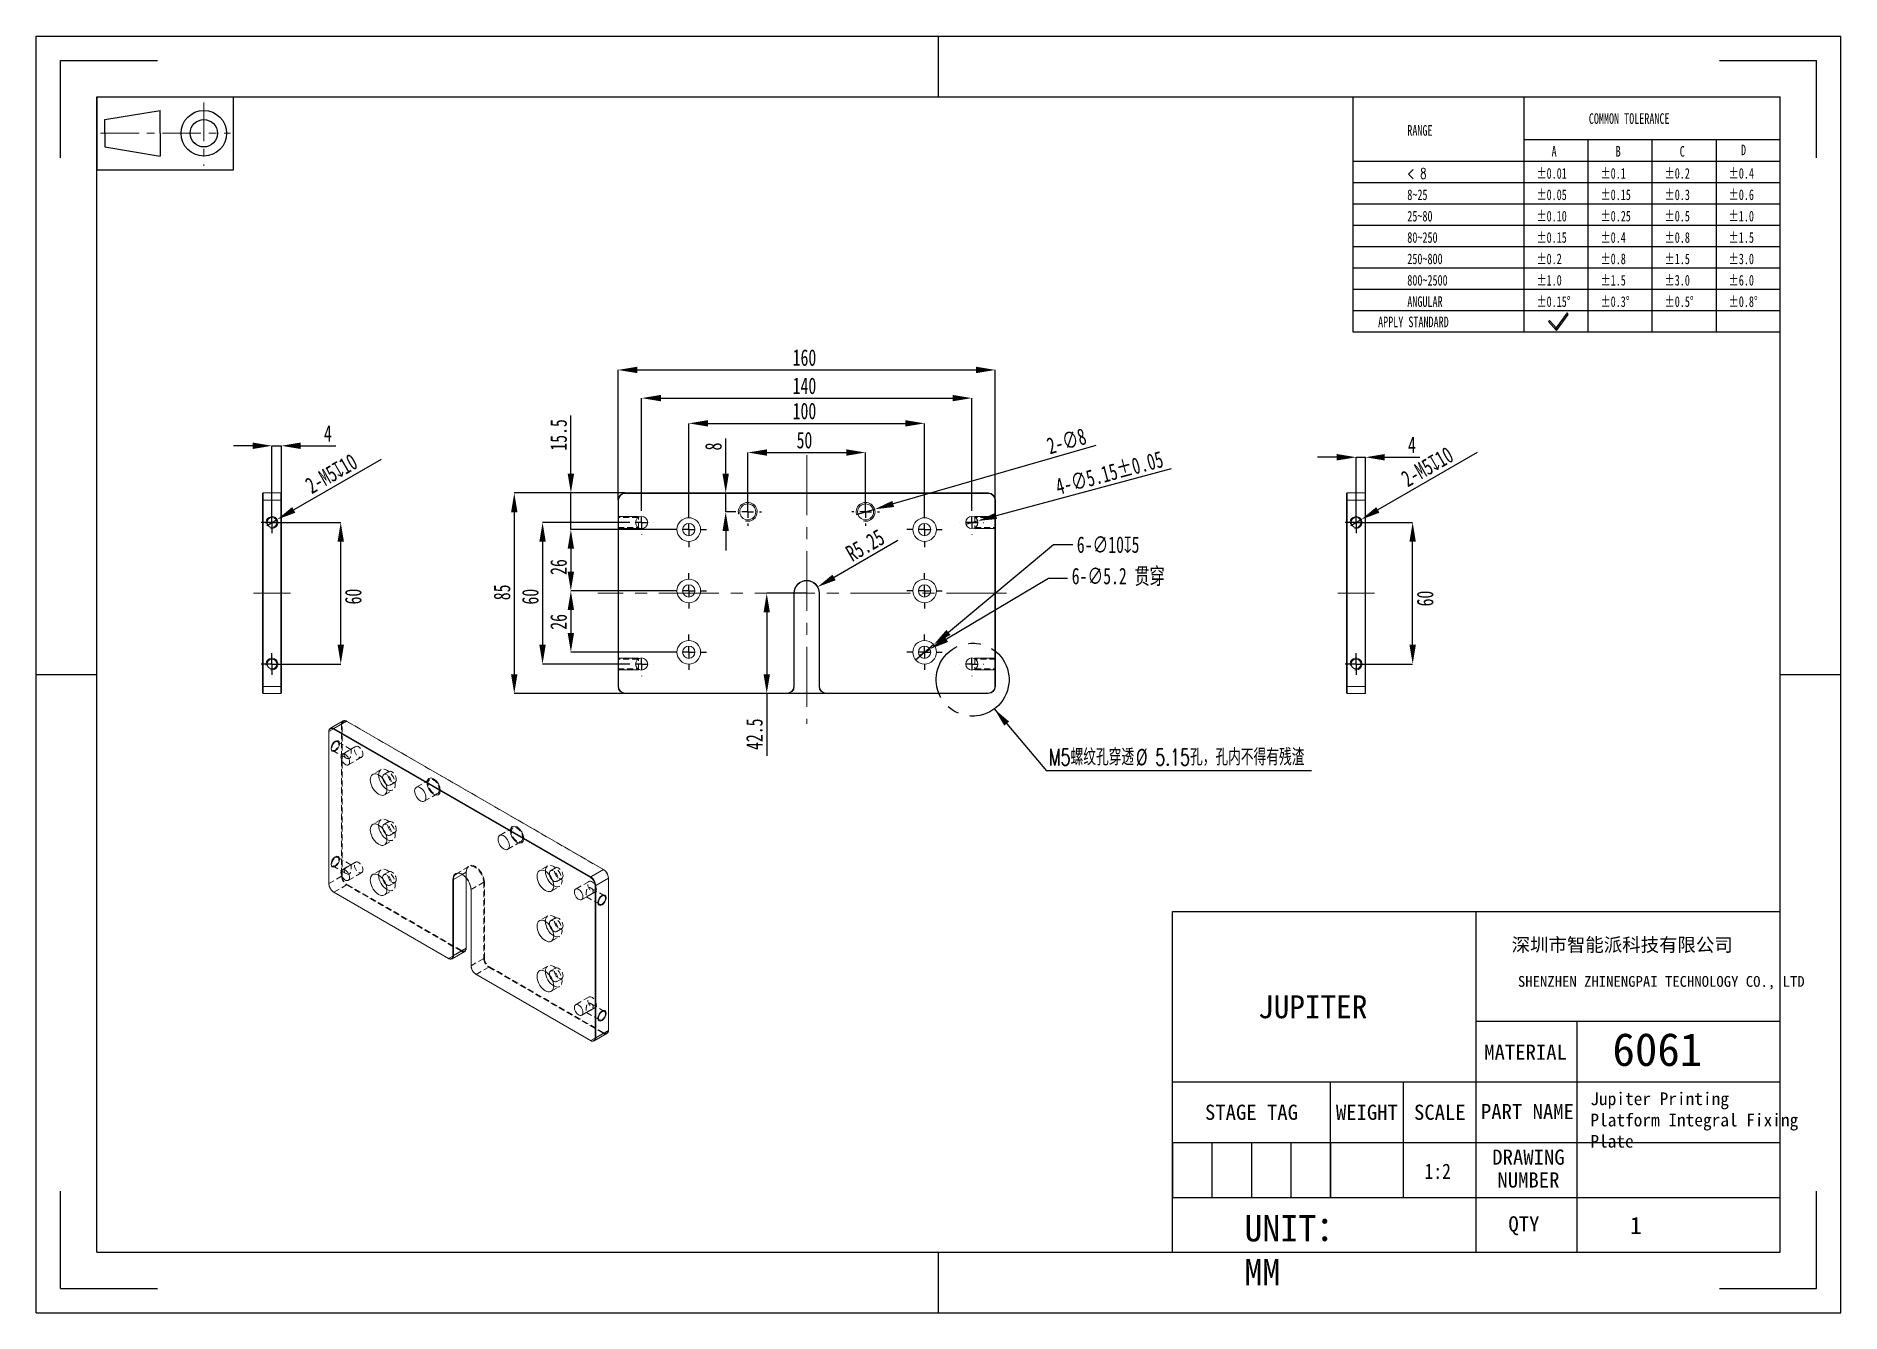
# Model space of a CAD drawing. Header units: millimetres. Extents: x 2 to 848, y -26 to 245.
# Drawn here: x 464.9 to 847.6, y -25.6 to 245 of the extents above; entities outside this region: 2.
import ezdxf

# ---------------------------------------------------------------- set-up
doc = ezdxf.new("R2010")
doc.units = ezdxf.units.MM
doc.header["$PDSIZE"] = -1
for name, pattern in [('CENTER', [10.16, 6.35, -1.27, 1.27, -1.27]), ('CENTERX2', [20.32, 12.7, -2.54, 2.54, -2.54]), ('HIDDEN', [1.905, 1.27, -0.635])]:
    doc.linetypes.add(name, pattern=pattern)
doc.layers.add('DEFAULT_1', color=7, linetype='CENTER', lineweight=18)
doc.layers.add('尺寸线层', color=3, linetype='Continuous', lineweight=18)
doc.layers.add('图框', color=7, linetype='Continuous')
doc.layers.add('细实线层', color=1, linetype='Continuous')
doc.styles.add('SLDTEXTSTYLE0', font='TXT', dxfattribs={"width": 0.7, "bigfont": 'bigfont'})
doc.styles.add('SLDTEXTSTYLE4', font='TXT', dxfattribs={"width": 0.7})
doc.styles.add('SLDTEXTSTYLE5', font='TXT', dxfattribs={"width": 0.642857, "bigfont": 'bigfont'})
doc.styles.add('TEXTSTYLE_2', font='')
doc.styles.add('TEXTSTYLE_3', font='')
doc.styles.get('TEXTSTYLE_2').set_extended_font_data('宋体')
doc.styles.get('TEXTSTYLE_3').set_extended_font_data('宋体')
doc.dimstyles.new('SLDDIMSTYLE0', dxfattribs={"dimtxt": 3.5, "dimasz": 4.08, "dimexe": 0, "dimexo": 0.0625, "dimgap": 0.875, "dimtad": 2, "dimdec": 1, "dimlfac": 2, "dimrnd": 1e-09, "dimzin": 12, "dimdsep": 46, "dimtxsty": 'SLDTEXTSTYLE4', "dimsah": 1, "dimcen": 0.09, "dimadec": 0, "dimazin": 3, "dimtfac": 1, "dimtdec": 1, "dimtofl": 0, "dimtmove": 0, "dimatfit": 3, "dimfxl": 1, "dimfrac": 2, "dimtolj": 1, "dimtzin": 12, "dimarcsym": 0})
doc.dimstyles.new('SLDDIMSTYLE1', dxfattribs={"dimtxt": 3.5, "dimasz": 4.08, "dimexe": 0, "dimexo": 0.0625, "dimgap": 0.875, "dimtad": 2, "dimdec": 1, "dimlfac": 2, "dimrnd": 1e-09, "dimzin": 12, "dimdsep": 46, "dimtxsty": 'SLDTEXTSTYLE4', "dimsah": 1, "dimcen": 0.09, "dimadec": 0, "dimazin": 3, "dimtfac": 1, "dimtdec": 1, "dimtmove": 0, "dimatfit": 0, "dimfxl": 1, "dimfrac": 2, "dimtolj": 1, "dimtzin": 12, "dimarcsym": 0})
doc.dimstyles.new('SLDDIMSTYLE2', dxfattribs={"dimtxt": 3.5, "dimasz": 4.08, "dimexe": 0, "dimexo": 0.0625, "dimgap": 0.875, "dimtad": 2, "dimdec": 1, "dimlfac": 2, "dimrnd": 1e-09, "dimzin": 12, "dimdsep": 46, "dimtxsty": 'SLDTEXTSTYLE4', "dimblk1": 'NONE', "dimsah": 1, "dimcen": 0, "dimadec": 0, "dimazin": 3, "dimtfac": 1, "dimtdec": 1, "dimtmove": 0, "dimatfit": 3, "dimldrblk": 'NONE', "dimfxl": 1, "dimfrac": 2, "dimtolj": 1, "dimtzin": 12, "dimarcsym": 0})
doc.dimstyles.new('SLDDIMSTYLE3', dxfattribs={"dimtxt": 3.5, "dimasz": 4.08, "dimexe": 0, "dimexo": 0.0625, "dimgap": 0.875, "dimtad": 2, "dimlfac": 2, "dimrnd": 1e-09, "dimzin": 12, "dimdsep": 46, "dimtxsty": 'SLDTEXTSTYLE4', "dimblk1": 'NONE', "dimsah": 1, "dimcen": 0, "dimadec": 0, "dimazin": 3, "dimtol": 1, "dimtp": 0.05, "dimtm": 0.05, "dimtfac": 1, "dimtmove": 0, "dimatfit": 3, "dimldrblk": 'NONE', "dimfxl": 1, "dimfrac": 2, "dimtolj": 1, "dimarcsym": 0})
doc.dimstyles.new('SLDDIMSTYLE4', dxfattribs={"dimtxt": 3.5, "dimasz": 4.08, "dimexe": 0, "dimexo": 0.0625, "dimgap": 0.875, "dimtad": 0, "dimtih": 1, "dimtoh": 1, "dimdec": 1, "dimlfac": 2, "dimrnd": 1e-09, "dimzin": 12, "dimdsep": 46, "dimtxsty": 'SLDTEXTSTYLE4', "dimblk1": 'NONE', "dimsah": 1, "dimcen": 0, "dimadec": 0, "dimazin": 3, "dimtfac": 1, "dimtdec": 1, "dimtmove": 0, "dimatfit": 3, "dimldrblk": 'NONE', "dimfxl": 1, "dimfrac": 2, "dimtolj": 1, "dimtzin": 12, "dimarcsym": 0})
doc.dimstyles.new('SLDDIMSTYLE5', dxfattribs={"dimtxt": 3.5, "dimasz": 4.08, "dimexe": 0, "dimexo": 0.0625, "dimgap": 0.875, "dimtad": 2, "dimlfac": 2, "dimrnd": 1e-09, "dimzin": 12, "dimdsep": 46, "dimtxsty": 'SLDTEXTSTYLE4', "dimsah": 1, "dimcen": 0, "dimadec": 0, "dimazin": 3, "dimtfac": 1, "dimtofl": 0, "dimtmove": 0, "dimatfit": 3, "dimfxl": 1, "dimfrac": 2, "dimtolj": 1, "dimtzin": 12, "dimarcsym": 0})
doc.dimstyles.new('SLDDIMSTYLE6', dxfattribs={"dimtxt": 0.18, "dimasz": 4.08, "dimexe": 0, "dimexo": 0.0625, "dimgap": 0, "dimtad": 0, "dimtih": 1, "dimtoh": 1, "dimdec": 0, "dimrnd": 1e-09, "dimzin": 0, "dimdsep": 46, "dimtxsty": 'Standard', "dimsah": 1, "dimcen": 0.09, "dimadec": 0, "dimazin": 0, "dimtfac": 4.08, "dimtdec": 0, "dimtofl": 0, "dimtmove": 0, "dimatfit": 3, "dimfxl": 1, "dimfrac": 2, "dimtolj": 1, "dimtzin": 0, "dimarcsym": 0})

msp = doc.modelspace()

# ---------------------------------------------------------------- texts
at = {"attachment_point": 1}
for s, insert, char_height, width, style in [('RANGE', (755.6144, 226.1448), 2.24599, 22.059425, 'SLDTEXTSTYLE4'), ('COMMON TOLERANCE', (794.1064, 228.6455), 2.245988, 73.941758, 'SLDTEXTSTYLE4'), ('D', (826.3627, 222.0059), 2.246, 3.193122, 'SLDTEXTSTYLE4'), ('A', (786.2069, 221.701), 2.246, 3.245004, 'SLDTEXTSTYLE4'), ('B', (799.7928, 221.701), 2.246, 3.193122, 'SLDTEXTSTYLE4'), ('C', (813.3787, 221.701), 2.246, 3.230854, 'SLDTEXTSTYLE4'), ('< 8', (755.6144, 217.0314), 2.24599, 10.779397, 'SLDTEXTSTYLE5'), ('%%P0.01', (783.0115, 217.0314), 2.24599, 15.725063, 'SLDTEXTSTYLE4'), ('%%P0.1', (796.5974, 217.0314), 2.24599, 11.791439, 'SLDTEXTSTYLE4'), ('%%P0.2', (810.1832, 217.0314), 2.24599, 13.413941, 'SLDTEXTSTYLE4'), ('%%P0.4', (823.7691, 217.0314), 2.24599, 13.362059, 'SLDTEXTSTYLE4'), ('8~25', (755.6144, 212.5027), 2.24599, 17.394731, 'SLDTEXTSTYLE4'), ('%%P0.05', (783.0115, 212.5027), 2.24599, 17.347565, 'SLDTEXTSTYLE4'), ('%%P0.15', (796.5974, 212.5027), 2.24599, 16.559897, 'SLDTEXTSTYLE4'), ('%%P0.3', (810.1832, 212.5027), 2.24599, 13.413941, 'SLDTEXTSTYLE4'), ('%%P0.6', (823.7691, 212.5027), 2.24599, 13.413941, 'SLDTEXTSTYLE4'), ('25~80', (755.6144, 207.9741), 2.24599, 21.328355, 'SLDTEXTSTYLE4'), ('%%P0.10', (783.0115, 207.9741), 2.24599, 15.776946, 'SLDTEXTSTYLE4'), ('%%P0.25', (796.5974, 207.9741), 2.24599, 18.130517, 'SLDTEXTSTYLE4'), ('%%P0.5', (810.1832, 207.9741), 2.24599, 13.413941, 'SLDTEXTSTYLE4'), ('%%P1.0', (823.7691, 207.9741), 2.24599, 11.843322, 'SLDTEXTSTYLE4'), ('80~250', (755.6144, 203.4455), 2.24599, 25.26198, 'SLDTEXTSTYLE4'), ('%%P0.15', (783.0115, 203.4455), 2.24599, 16.559897, 'SLDTEXTSTYLE4'), ('%%P0.4', (796.5974, 203.4455), 2.24599, 13.362059, 'SLDTEXTSTYLE4'), ('%%P0.8', (810.1832, 203.4455), 2.24599, 13.413941, 'SLDTEXTSTYLE4'), ('%%P1.5', (823.7691, 203.4455), 2.24599, 12.626273, 'SLDTEXTSTYLE4'), ('%%P0.2', (783.0115, 198.9168), 2.24599, 13.413941, 'SLDTEXTSTYLE4'), ('%%P0.8', (796.5974, 198.9168), 2.24599, 13.413941, 'SLDTEXTSTYLE4'), ('%%P1.5', (810.1832, 198.9168), 2.24599, 12.626273, 'SLDTEXTSTYLE4'), ('%%P3.0', (823.7691, 198.9168), 2.24599, 13.413941, 'SLDTEXTSTYLE4'), ('250~800', (755.6144, 198.9168), 2.24599, 29.195604, 'SLDTEXTSTYLE4'), ('800~2500', (755.6144, 194.3882), 2.24599, 33.129228, 'SLDTEXTSTYLE4'), ('%%P1.0', (783.0115, 194.3882), 2.24599, 11.843322, 'SLDTEXTSTYLE4'), ('%%P1.5', (796.5974, 194.3882), 2.24599, 12.626273, 'SLDTEXTSTYLE4'), ('%%P3.0', (810.1832, 194.3882), 2.24599, 13.413941, 'SLDTEXTSTYLE4'), ('%%P6.0', (823.7691, 194.3882), 2.24599, 13.413941, 'SLDTEXTSTYLE4'), ('ANGULAR', (755.6144, 189.8596), 2.24599, 31.544458, 'SLDTEXTSTYLE4'), ('%%P0.15%%D', (783.0115, 189.8596), 2.24599, 19.72472, 'SLDTEXTSTYLE4'), ('%%P0.3%%D', (796.5974, 189.8596), 2.24599, 16.578764, 'SLDTEXTSTYLE4'), ('%%P0.5%%D', (810.1832, 189.8596), 2.24599, 16.578764, 'SLDTEXTSTYLE4'), ('%%P0.8%%D', (823.7691, 189.8596), 2.24599, 16.578764, 'SLDTEXTSTYLE4'), ('APPLY STANDARD', (749.4207, 185.5613), 2.245988, 64.560488, 'SLDTEXTSTYLE4')]:
    msp.add_mtext(s, dxfattribs=dict(at, insert=insert, char_height=char_height, width=width, style=style))
at = {"color": 7, "linetype": 'Continuous', "insert": (801.1803, 53.8593), "char_height": 2.863908, "width": 67.948212, "attachment_point": 2, "style": 'TEXTSTYLE_2'}
msp.add_mtext('深圳市智能派科技有限公司', dxfattribs=at)
at = {"color": 7, "linetype": 'Continuous', "attachment_point": 2, "line_spacing_factor": 0.9, "style": 'TEXTSTYLE_3'}
for s, insert, char_height, width in [('MATERIAL\\P ', (780.6937, 31.2776), 3.22125, 46.564858), ('STAGE TAG ', (722.5687, 18.5459), 3.22125, 38.956975), ('WEIGHT', (747.0502, 18.5459), 3.22125, 14.155877), ('SCALE', (762.5122, 18.5459), 3.22125, 14.155877), ('PART NAME', (781.0867, 18.6927), 3.22125, 26.988478), ('DRAWING NUMBER', (781.3016, 9.0382), 3.221249, 26.988478), ('QTY', (780.3366, -5.1145), 3.22125, 35.955609)]:
    msp.add_mtext(s, dxfattribs=dict(at, insert=insert, char_height=char_height, width=width))
at = {"insert": (759.2689, 2.7663), "char_height": 3.221249, "width": 7.721333, "attachment_point": 7}
msp.add_mtext('{\\W0.85;1:2}', dxfattribs=at)
at = {"layer": '尺寸线层', "attachment_point": 1}
for s, insert, char_height, width in [('SHENZHEN ZHINENGPAI TECHNOLOGY CO., LTD', (779.0732, 45.8059), 2.291127, 64.826518), ('JUPITER', (723.9709, 41.7242), 4.86705, 39.720383), ('6061', (799.1122, 33.7449), 7, 24.852625), ('UNIT：MM', (721.0852, -4.8415), 5.58849, 21.662244)]:
    msp.add_mtext(s, dxfattribs=dict(at, insert=insert, char_height=char_height, width=width))
at = {"layer": '尺寸线层', "linetype": 'CENTERX2', "insert": (794.4313, 21.1404), "char_height": 3.6, "width": 45.60353, "attachment_point": 1}
msp.add_mtext('{\\H0.75x;Jupiter Printing Platform Integral Fixing Plate}', dxfattribs=at)
at = {"layer": '尺寸线层', "ltscale": 0.2, "insert": (802.8336, -5.2247), "char_height": 3.6503, "width": 21.892878, "attachment_point": 1}
msp.add_mtext('1\\P\\P', dxfattribs=at)

# ---------------------------------------------------------------- blocks, each defined once
blk = doc.blocks.new('_D')
at = {"layer": 'Defpoints', "color": 0, "transparency": 16777216}
for p in [(668.26, 174.25), (588.26, 146.68), (668.26, 146.68)]:
    blk.add_point(p, dxfattribs=at)
at = {"layer": '图框', "color": 0, "lineweight": -2, "transparency": 16777216}
for p, q in [((588.26, 146.74), (588.26, 174.25)), ((592.34, 174.25), (664.18, 174.25)), ((668.26, 146.74), (668.26, 174.25))]:
    blk.add_line(p, q, dxfattribs=at)
at = {"layer": '图框', "color": 0, "transparency": 16777216}
for points in [[(592.34, 174.93), (592.34, 173.57), (588.26, 174.25)], [(664.18, 174.93), (664.18, 173.57), (668.26, 174.25)]]:
    blk.add_solid(points, dxfattribs=at)
at = {"layer": '图框', "color": 0, "transparency": 16777216, "insert": (627.79, 178.63), "char_height": 3.5, "attachment_point": 2, "style": 'SLDTEXTSTYLE4'}
blk.add_mtext('\\A1;160', dxfattribs=at)
blk = doc.blocks.new('_D_1')
at = {"layer": 'Defpoints', "color": 0, "transparency": 16777216}
for p in [(589.76, 148.18), (566.26, 105.68), (589.76, 105.68)]:
    blk.add_point(p, dxfattribs=at)
at = {"layer": '图框', "color": 0, "lineweight": -2, "transparency": 16777216}
for p, q in [((589.7, 148.18), (566.26, 148.18)), ((566.26, 144.1), (566.26, 109.76)), ((589.7, 105.68), (566.26, 105.68))]:
    blk.add_line(p, q, dxfattribs=at)
at = {"layer": '图框', "color": 0, "transparency": 16777216}
for points in [[(565.58, 144.1), (566.94, 144.1), (566.26, 148.18)], [(565.58, 109.76), (566.94, 109.76), (566.26, 105.68)]]:
    blk.add_solid(points, dxfattribs=at)
at = {"layer": '图框', "color": 0, "transparency": 16777216, "insert": (561.89, 127.12), "char_height": 3.5, "attachment_point": 2, "rotation": 90, "style": 'SLDTEXTSTYLE4'}
blk.add_mtext('\\A1;85', dxfattribs=at)
blk = doc.blocks.new('_D_2')
at = {"layer": 'Defpoints', "color": 0, "transparency": 16777216}
for p in [(663.26, 168.28), (593.26, 144.46), (663.26, 144.46)]:
    blk.add_point(p, dxfattribs=at)
at = {"layer": '图框', "color": 0, "lineweight": -2, "transparency": 16777216}
for p, q in [((593.26, 144.53), (593.26, 168.28)), ((597.34, 168.28), (659.18, 168.28)), ((663.26, 144.53), (663.26, 168.28))]:
    blk.add_line(p, q, dxfattribs=at)
at = {"layer": '图框', "color": 0, "transparency": 16777216}
for points in [[(597.34, 168.96), (597.34, 167.6), (593.26, 168.28)], [(659.18, 168.96), (659.18, 167.6), (663.26, 168.28)]]:
    blk.add_solid(points, dxfattribs=at)
at = {"layer": '图框', "color": 0, "transparency": 16777216, "insert": (627.79, 172.65), "char_height": 3.5, "attachment_point": 2, "style": 'SLDTEXTSTYLE4'}
blk.add_mtext('\\A1;140', dxfattribs=at)
blk = doc.blocks.new('_D_3')
at = {"layer": 'Defpoints', "color": 0, "transparency": 16777216}
for p in [(653.26, 162.93), (603.26, 144.18), (653.26, 144.18)]:
    blk.add_point(p, dxfattribs=at)
at = {"layer": '图框', "color": 0, "lineweight": -2, "transparency": 16777216}
for p, q in [((603.26, 144.24), (603.26, 162.93)), ((607.34, 162.93), (649.18, 162.93)), ((653.26, 144.24), (653.26, 162.93))]:
    blk.add_line(p, q, dxfattribs=at)
at = {"layer": '图框', "color": 0, "transparency": 16777216}
for points in [[(607.34, 163.61), (607.34, 162.25), (603.26, 162.93)], [(649.18, 163.61), (649.18, 162.25), (653.26, 162.93)]]:
    blk.add_solid(points, dxfattribs=at)
at = {"layer": '图框', "color": 0, "transparency": 16777216, "insert": (627.79, 167.31), "char_height": 3.5, "attachment_point": 2, "style": 'SLDTEXTSTYLE4'}
blk.add_mtext('\\A1;100', dxfattribs=at)
blk = doc.blocks.new('_D_4')
at = {"layer": 'Defpoints', "color": 0, "transparency": 16777216}
for p in [(640.76, 156.75), (615.76, 144.18), (640.76, 144.18)]:
    blk.add_point(p, dxfattribs=at)
at = {"layer": '图框', "color": 0, "lineweight": -2, "transparency": 16777216}
for p, q in [((615.76, 144.24), (615.76, 156.75)), ((619.84, 156.75), (636.68, 156.75)), ((640.76, 144.24), (640.76, 156.75))]:
    blk.add_line(p, q, dxfattribs=at)
at = {"layer": '图框', "color": 0, "transparency": 16777216}
for points in [[(619.84, 157.43), (619.84, 156.07), (615.76, 156.75)], [(636.68, 157.43), (636.68, 156.07), (640.76, 156.75)]]:
    blk.add_solid(points, dxfattribs=at)
at = {"layer": '图框', "color": 0, "transparency": 16777216, "insert": (627.79, 161.13), "char_height": 3.5, "attachment_point": 2, "style": 'SLDTEXTSTYLE4'}
blk.add_mtext('\\A1;50', dxfattribs=at)
blk = doc.blocks.new('_D_5')
at = {"layer": 'Defpoints', "color": 0, "transparency": 16777216}
for p in [(590.72, 141.93), (572.26, 111.93), (590.72, 111.93)]:
    blk.add_point(p, dxfattribs=at)
at = {"layer": '图框', "color": 0, "lineweight": -2, "transparency": 16777216}
for p, q in [((590.66, 141.93), (572.26, 141.93)), ((572.26, 137.85), (572.26, 116.01)), ((590.66, 111.93), (572.26, 111.93))]:
    blk.add_line(p, q, dxfattribs=at)
at = {"layer": '图框', "color": 0, "transparency": 16777216}
for points in [[(571.58, 137.85), (572.94, 137.85), (572.26, 141.93)], [(571.58, 116.01), (572.94, 116.01), (572.26, 111.93)]]:
    blk.add_solid(points, dxfattribs=at)
at = {"layer": '图框', "color": 0, "transparency": 16777216, "insert": (567.89, 126.2), "char_height": 3.5, "attachment_point": 2, "rotation": 90, "style": 'SLDTEXTSTYLE4'}
blk.add_mtext('\\A1;60', dxfattribs=at)
blk = doc.blocks.new('_D_6')
at = {"layer": 'Defpoints', "color": 0, "transparency": 16777216}
for p in [(578.26, 148.18), (589.76, 148.18), (599.51, 140.43)]:
    blk.add_point(p, dxfattribs=at)
at = {"layer": '图框', "color": 0, "lineweight": -2, "transparency": 16777216}
for p, q in [((578.26, 152.26), (578.26, 164.62)), ((589.7, 148.18), (578.26, 148.18)), ((578.26, 140.43), (578.26, 148.18)), ((599.45, 140.43), (578.26, 140.43)), ((578.26, 136.35), (578.26, 132.27))]:
    blk.add_line(p, q, dxfattribs=at)
at = {"layer": '图框', "color": 0, "transparency": 16777216}
for points in [[(577.58, 152.26), (578.94, 152.26), (578.26, 148.18)], [(577.58, 136.35), (578.94, 136.35), (578.26, 140.43)]]:
    blk.add_solid(points, dxfattribs=at)
at = {"layer": '图框', "color": 0, "transparency": 16777216, "insert": (573.89, 160.48), "char_height": 3.5, "attachment_point": 2, "rotation": 90, "style": 'SLDTEXTSTYLE4'}
blk.add_mtext('\\A1;15.5', dxfattribs=at)
blk = doc.blocks.new('_D_7')
at = {"layer": 'Defpoints', "color": 0, "transparency": 16777216}
for p in [(599.51, 140.43), (578.26, 127.43), (599.51, 127.43)]:
    blk.add_point(p, dxfattribs=at)
at = {"layer": '图框', "color": 0, "lineweight": -2, "transparency": 16777216}
for p, q in [((599.45, 140.43), (578.26, 140.43)), ((578.26, 136.35), (578.26, 131.51)), ((599.45, 127.43), (578.26, 127.43))]:
    blk.add_line(p, q, dxfattribs=at)
at = {"layer": '图框', "color": 0, "transparency": 16777216}
for points in [[(577.58, 136.35), (578.94, 136.35), (578.26, 140.43)], [(577.58, 131.51), (578.94, 131.51), (578.26, 127.43)]]:
    blk.add_solid(points, dxfattribs=at)
at = {"layer": '图框', "color": 0, "transparency": 16777216, "insert": (573.89, 132.48), "char_height": 3.5, "attachment_point": 2, "rotation": 90, "style": 'SLDTEXTSTYLE4'}
blk.add_mtext('\\A1;26', dxfattribs=at)
blk = doc.blocks.new('_D_8')
at = {"layer": 'Defpoints', "color": 0, "transparency": 16777216}
for p in [(599.51, 127.43), (578.26, 114.43), (599.51, 114.43)]:
    blk.add_point(p, dxfattribs=at)
at = {"layer": '图框', "color": 0, "lineweight": -2, "transparency": 16777216}
for p, q in [((599.45, 127.43), (578.26, 127.43)), ((578.26, 123.35), (578.26, 118.51)), ((599.45, 114.43), (578.26, 114.43))]:
    blk.add_line(p, q, dxfattribs=at)
at = {"layer": '图框', "color": 0, "transparency": 16777216}
for points in [[(577.58, 123.35), (578.94, 123.35), (578.26, 127.43)], [(577.58, 118.51), (578.94, 118.51), (578.26, 114.43)]]:
    blk.add_solid(points, dxfattribs=at)
at = {"layer": '图框', "color": 0, "transparency": 16777216, "insert": (573.89, 120.86), "char_height": 3.5, "attachment_point": 2, "rotation": 90, "style": 'SLDTEXTSTYLE4'}
blk.add_mtext('\\A1;26', dxfattribs=at)
blk = doc.blocks.new('_D_9')
at = {"layer": 'Defpoints', "color": 0, "transparency": 16777216}
for p in [(589.76, 148.18), (611.09, 148.18), (612.81, 144.18)]:
    blk.add_point(p, dxfattribs=at)
at = {"layer": '图框', "color": 0, "lineweight": -2, "transparency": 16777216}
for p, q in [((611.09, 152.26), (611.09, 159.72)), ((589.82, 148.18), (611.09, 148.18)), ((611.09, 144.18), (611.09, 148.18)), ((612.75, 144.18), (611.09, 144.18)), ((611.09, 140.1), (611.09, 136.02))]:
    blk.add_line(p, q, dxfattribs=at)
at = {"layer": '图框', "color": 0, "transparency": 16777216}
for points in [[(610.41, 152.26), (611.77, 152.26), (611.09, 148.18)], [(610.41, 140.1), (611.77, 140.1), (611.09, 144.18)]]:
    blk.add_solid(points, dxfattribs=at)
at = {"layer": '图框', "color": 0, "transparency": 16777216, "insert": (606.72, 158.03), "char_height": 3.5, "attachment_point": 2, "rotation": 90, "style": 'SLDTEXTSTYLE4'}
blk.add_mtext('\\A1;8', dxfattribs=at)
blk = doc.blocks.new('_D_10')
at = {"layer": 'Defpoints', "color": 0, "transparency": 16777216}
for p in [(638.84, 143.62), (642.68, 144.73)]:
    blk.add_point(p, dxfattribs=at)
at = {"layer": '图框', "color": 0, "lineweight": -2, "transparency": 16777216}
for p, q in [((689.54, 158.24), (646.6, 145.86)), ((638.84, 143.62), (642.68, 144.73))]:
    blk.add_line(p, q, dxfattribs=at)
at = {"layer": '图框', "color": 0, "transparency": 16777216}
blk.add_solid([(646.42, 146.51), (646.79, 145.21), (642.68, 144.73)], dxfattribs=at)
at = {"layer": '图框', "color": 0, "transparency": 16777216, "insert": (678.86, 159.71), "char_height": 3.5, "attachment_point": 1, "rotation": 16.0838, "style": 'SLDTEXTSTYLE4'}
blk.add_mtext('\\A1;2-∅8', dxfattribs=at)
blk = doc.blocks.new('_NONE')
blk = doc.blocks.new('_D_11')
at = {"layer": 'Defpoints', "color": 0, "transparency": 16777216}
for p in [(664.51, 142.26), (662.02, 141.59)]:
    blk.add_point(p, dxfattribs=at)
at = {"layer": '细实线层', "color": 0, "lineweight": -2, "transparency": 16777216}
for p, q in [((705.58, 153.26), (668.45, 143.31)), ((662.02, 141.59), (664.51, 142.26))]:
    blk.add_line(p, q, dxfattribs=at)
at = {"layer": '细实线层', "color": 0, "transparency": 16777216}
blk.add_solid([(668.27, 143.97), (668.62, 142.66), (664.51, 142.26)], dxfattribs=at)
at = {"layer": '细实线层', "color": 0, "transparency": 16777216, "insert": (680.72, 151.13), "char_height": 3.5, "attachment_point": 1, "rotation": 15, "style": 'SLDTEXTSTYLE4'}
blk.add_mtext('\\A1;4-∅5.15±0.05', dxfattribs=at)
blk = doc.blocks.new('_D_12')
at = {"layer": 'Defpoints', "color": 0, "transparency": 16777216}
for p in [(655.18, 116.03), (651.34, 112.83)]:
    blk.add_point(p, dxfattribs=at)
at = {"layer": '图框', "color": 0, "lineweight": -2, "transparency": 16777216}
for p, q in [((680.58, 137.19), (658.32, 118.64)), ((684.66, 137.19), (680.58, 137.19)), ((651.34, 112.83), (655.18, 116.03))]:
    blk.add_line(p, q, dxfattribs=at)
at = {"layer": '图框', "color": 0, "transparency": 16777216}
blk.add_solid([(657.88, 119.16), (658.75, 118.12), (655.18, 116.03)], dxfattribs=at)
at = {"layer": '图框', "color": 0, "transparency": 16777216, "insert": (685.54, 138.98), "char_height": 3.5, "attachment_point": 1, "style": 'SLDTEXTSTYLE4'}
blk.add_mtext('\\A1;6-∅10{\\fGDT;x}5', dxfattribs=at)
blk = doc.blocks.new('_D_13')
at = {"layer": 'Defpoints', "color": 0, "transparency": 16777216}
for p in [(654.38, 115.09), (652.15, 113.76)]:
    blk.add_point(p, dxfattribs=at)
at = {"layer": '图框', "color": 0, "lineweight": -2, "transparency": 16777216}
for p, q in [((679.5, 130.03), (657.89, 117.18)), ((683.58, 130.03), (679.5, 130.03)), ((652.15, 113.76), (654.38, 115.09))]:
    blk.add_line(p, q, dxfattribs=at)
at = {"layer": '图框', "color": 0, "transparency": 16777216}
blk.add_solid([(657.54, 117.76), (658.23, 116.59), (654.38, 115.09)], dxfattribs=at)
at = {"layer": '图框', "color": 0, "transparency": 16777216, "insert": (684.46, 132.33), "char_height": 3.5, "attachment_point": 1, "style": 'SLDTEXTSTYLE4'}
blk.add_mtext('\\A1;6-∅5.2 贯穿', dxfattribs=at)
blk = doc.blocks.new('_D_14')
at = {"layer": 'Defpoints', "color": 0, "transparency": 16777216}
for p in [(628.26, 126.93), (630.54, 128.24)]:
    blk.add_point(p, dxfattribs=at)
at = {"layer": '图框', "color": 0, "lineweight": -2, "transparency": 16777216}
blk.add_line((647.61, 138.09), (634.07, 130.28), dxfattribs=at)
at = {"layer": '图框', "color": 0, "transparency": 16777216}
blk.add_solid([(633.73, 130.87), (634.41, 129.69), (630.54, 128.24)], dxfattribs=at)
at = {"layer": '图框', "color": 0, "transparency": 16777216, "insert": (636.17, 136.54), "char_height": 3.5, "attachment_point": 1, "rotation": 30, "style": 'SLDTEXTSTYLE4'}
blk.add_mtext('\\A1;R5.25', dxfattribs=at)
blk = doc.blocks.new('_D_15')
at = {"layer": 'Defpoints', "color": 0, "transparency": 16777216}
for p in [(619.79, 126.93), (628.26, 126.93), (632.39, 105.68)]:
    blk.add_point(p, dxfattribs=at)
at = {"layer": '图框', "color": 0, "lineweight": -2, "transparency": 16777216}
for p, q in [((628.2, 126.93), (619.79, 126.93)), ((619.79, 122.85), (619.79, 109.76)), ((632.32, 105.68), (619.79, 105.68)), ((619.79, 105.68), (619.79, 92.5))]:
    blk.add_line(p, q, dxfattribs=at)
at = {"layer": '图框', "color": 0, "transparency": 16777216}
for points in [[(619.11, 122.85), (620.47, 122.85), (619.79, 126.93)], [(619.11, 109.76), (620.47, 109.76), (619.79, 105.68)]]:
    blk.add_solid(points, dxfattribs=at)
at = {"layer": '图框', "color": 0, "transparency": 16777216, "insert": (615.41, 97.05), "char_height": 3.5, "attachment_point": 2, "rotation": 90, "style": 'SLDTEXTSTYLE4'}
blk.add_mtext('\\A1;42.5', dxfattribs=at)
blk = doc.blocks.new('SW_NOTE_3')
at = {"layer": '图框', "color": 0}
blk.add_line((56.15, 0), (0, 0), dxfattribs=at)
at = {"layer": '图框', "color": 0, "char_height": 3.5, "attachment_point": 1}
for s, insert, style in [('M5螺纹孔穿透', (0.47, 4.63), 'SLDTEXTSTYLE0'), ('%%c', (18.94, 4.63), 'SLDTEXTSTYLE4'), ('5.15孔，孔内不得有残渣', (23.06, 4.63), 'SLDTEXTSTYLE0')]:
    blk.add_mtext(s, dxfattribs=dict(at, insert=insert, style=style))
blk = doc.blocks.new('SW_CENTERMARKSYMBOL_0')
at = {"layer": '图框', "color": 0}
for p, q in [((-2.5, 0), (-3.75, 0)), ((0, 0), (-1.25, 0)), ((0, 2.5), (0, 3.75)), ((0, 0), (0, 1.25)), ((0, 0), (0, -1.25)), ((0, 0), (1.25, 0)), ((2.5, 0), (3.75, 0)), ((0, -2.5), (0, -3.75))]:
    blk.add_line(p, q, dxfattribs=at)
blk = doc.blocks.new('SW_CENTERMARKSYMBOL_1')
at = {"layer": '图框', "color": 0}
for p, q in [((-2.5, 0), (-3.75, 0)), ((0, 0), (-1.25, 0)), ((0, 2.5), (0, 3.75)), ((0, 0), (0, 1.25)), ((0, 0), (0, -1.25)), ((0, 0), (1.25, 0)), ((2.5, 0), (3.75, 0)), ((0, -2.5), (0, -3.75))]:
    blk.add_line(p, q, dxfattribs=at)
blk = doc.blocks.new('SW_CENTERMARKSYMBOL_2')
at = {"layer": '图框', "color": 0}
for p, q in [((-2.5, 0), (-3.75, 0)), ((0, 0), (-1.25, 0)), ((0, 2.5), (0, 3.75)), ((0, 0), (0, 1.25)), ((0, 0), (0, -1.25)), ((0, 0), (1.25, 0)), ((2.5, 0), (3.75, 0)), ((0, -2.5), (0, -3.75))]:
    blk.add_line(p, q, dxfattribs=at)
blk = doc.blocks.new('SW_CENTERMARKSYMBOL_3')
at = {"layer": '图框', "color": 0}
for p, q in [((-2.5, 0), (-3.75, 0)), ((0, 0), (-1.25, 0)), ((0, 2.5), (0, 3.75)), ((0, 0), (0, 1.25)), ((0, 0), (0, -1.25)), ((0, 0), (1.25, 0)), ((2.5, 0), (3.75, 0)), ((0, -2.5), (0, -3.75))]:
    blk.add_line(p, q, dxfattribs=at)
blk = doc.blocks.new('SW_CENTERMARKSYMBOL_4')
at = {"layer": '图框', "color": 0}
for p, q in [((-2.5, 0), (-3.75, 0)), ((0, 0), (-1.25, 0)), ((0, 2.5), (0, 3.75)), ((0, 0), (0, 1.25)), ((0, 0), (0, -1.25)), ((0, 0), (1.25, 0)), ((2.5, 0), (3.75, 0)), ((0, -2.5), (0, -3.75))]:
    blk.add_line(p, q, dxfattribs=at)
blk = doc.blocks.new('SW_CENTERMARKSYMBOL_5')
at = {"layer": '图框', "color": 0}
for p, q in [((-2.5, 0), (-3.75, 0)), ((0, 0), (-1.25, 0)), ((0, 2.5), (0, 3.75)), ((0, 0), (0, 1.25)), ((0, 0), (0, -1.25)), ((0, 0), (1.25, 0)), ((2.5, 0), (3.75, 0)), ((0, -2.5), (0, -3.75))]:
    blk.add_line(p, q, dxfattribs=at)
blk = doc.blocks.new('SW_CENTERMARKSYMBOL_6')
at = {"layer": '图框', "color": 0}
for p, q in [((-2.5, 0), (-2.95, 0)), ((0, 0), (-1.25, 0)), ((0, 2.5), (0, 2.95)), ((0, 0), (0, 1.25)), ((0, 0), (0, -1.25)), ((0, 0), (1.25, 0)), ((2.5, 0), (2.95, 0)), ((0, -2.5), (0, -2.95))]:
    blk.add_line(p, q, dxfattribs=at)
blk = doc.blocks.new('SW_CENTERMARKSYMBOL_7')
at = {"layer": '图框', "color": 0}
for p, q in [((-2.5, 0), (-2.95, 0)), ((0, 0), (-1.25, 0)), ((0, 2.5), (0, 2.95)), ((0, 0), (0, 1.25)), ((0, 0), (0, -1.25)), ((0, 0), (1.25, 0)), ((2.5, 0), (2.95, 0)), ((0, -2.5), (0, -2.95))]:
    blk.add_line(p, q, dxfattribs=at)
blk = doc.blocks.new('SW_CENTERMARKSYMBOL_8')
at = {"layer": '图框', "color": 0}
for p, q in [((-2.5, 0), (-2.5375, 0)), ((0, 0), (-1.25, 0)), ((0, 2.5), (0, 2.5375)), ((0, 0), (0, 1.25)), ((0, 0), (0, -1.25)), ((0, 0), (1.25, 0)), ((2.5, 0), (2.5375, 0)), ((0, -2.5), (0, -2.5375))]:
    blk.add_line(p, q, dxfattribs=at)
blk = doc.blocks.new('SW_CENTERMARKSYMBOL_9')
at = {"layer": '图框', "color": 0}
for p, q in [((-2.5, 0), (-2.5375, 0)), ((0, 0), (-1.25, 0)), ((0, 2.5), (0, 2.5375)), ((0, 0), (0, 1.25)), ((0, 0), (0, -1.25)), ((0, 0), (1.25, 0)), ((2.5, 0), (2.5375, 0)), ((0, -2.5), (0, -2.5375))]:
    blk.add_line(p, q, dxfattribs=at)
blk = doc.blocks.new('SW_CENTERMARKSYMBOL_10')
at = {"layer": '图框', "color": 0}
for p, q in [((-2.5, 0), (-2.5375, 0)), ((0, 0), (-1.25, 0)), ((0, 2.5), (0, 2.5375)), ((0, 0), (0, 1.25)), ((0, 0), (0, -1.25)), ((0, 0), (1.25, 0)), ((2.5, 0), (2.5375, 0)), ((0, -2.5), (0, -2.5375))]:
    blk.add_line(p, q, dxfattribs=at)
blk = doc.blocks.new('SW_CENTERMARKSYMBOL_11')
at = {"layer": '图框', "color": 0}
for p, q in [((-2.5, 0), (-2.5375, 0)), ((0, 0), (-1.25, 0)), ((0, 2.5), (0, 2.5375)), ((0, 0), (0, 1.25)), ((0, 0), (0, -1.25)), ((0, 0), (1.25, 0)), ((2.5, 0), (2.5375, 0)), ((0, -2.5), (0, -2.5375))]:
    blk.add_line(p, q, dxfattribs=at)
blk = doc.blocks.new('_D_16')
at = {"layer": 'Defpoints', "color": 0, "transparency": 16777216}
for p in [(744.75, 141.93), (756.75, 141.93), (744.75, 111.93)]:
    blk.add_point(p, dxfattribs=at)
at = {"layer": '图框', "color": 0, "lineweight": -2, "transparency": 16777216}
for p, q in [((744.82, 141.93), (756.75, 141.93)), ((756.75, 116.01), (756.75, 137.85)), ((744.82, 111.93), (756.75, 111.93))]:
    blk.add_line(p, q, dxfattribs=at)
at = {"layer": '图框', "color": 0, "transparency": 16777216}
for points in [[(756.07, 137.85), (757.43, 137.85), (756.75, 141.93)], [(756.07, 116.01), (757.43, 116.01), (756.75, 111.93)]]:
    blk.add_solid(points, dxfattribs=at)
at = {"layer": '图框', "color": 0, "transparency": 16777216, "insert": (757.63, 125.81), "char_height": 3.5, "attachment_point": 2, "rotation": 90, "style": 'SLDTEXTSTYLE4'}
blk.add_mtext('\\A1;60', dxfattribs=at)
blk = doc.blocks.new('_D_17')
at = {"layer": 'Defpoints', "color": 0, "transparency": 16777216}
for p in [(746.75, 155.75), (746.75, 148.08), (744.75, 141.93)]:
    blk.add_point(p, dxfattribs=at)
at = {"layer": '图框', "color": 0, "lineweight": -2, "transparency": 16777216}
for p, q in [((740.67, 155.75), (736.59, 155.75)), ((744.75, 141.99), (744.75, 155.75)), ((744.75, 155.75), (746.75, 155.75)), ((746.75, 148.14), (746.75, 155.75)), ((750.83, 155.75), (758.3, 155.75))]:
    blk.add_line(p, q, dxfattribs=at)
at = {"layer": '图框', "color": 0, "transparency": 16777216}
for points in [[(740.67, 156.43), (740.67, 155.07), (744.75, 155.75)], [(750.83, 156.43), (750.83, 155.07), (746.75, 155.75)]]:
    blk.add_solid(points, dxfattribs=at)
at = {"layer": '图框', "color": 0, "transparency": 16777216, "insert": (756.6, 160.13), "char_height": 3.5, "attachment_point": 2, "style": 'SLDTEXTSTYLE4'}
blk.add_mtext('\\A1;4', dxfattribs=at)
blk = doc.blocks.new('_D_19')
at = {"layer": 'Defpoints', "color": 0, "transparency": 16777216}
for p in [(745.84, 142.55), (743.67, 141.3)]:
    blk.add_point(p, dxfattribs=at)
at = {"layer": '图框', "color": 0, "lineweight": -2, "transparency": 16777216}
for p, q in [((770.43, 156.75), (749.37, 144.59)), ((743.67, 141.3), (745.84, 142.55))]:
    blk.add_line(p, q, dxfattribs=at)
at = {"layer": '图框', "color": 0, "transparency": 16777216}
blk.add_solid([(749.03, 145.18), (749.71, 144), (745.84, 142.55)], dxfattribs=at)
at = {"layer": '图框', "color": 0, "transparency": 16777216, "insert": (753.94, 152.37), "char_height": 3.5, "attachment_point": 1, "rotation": 30, "style": 'SLDTEXTSTYLE4'}
blk.add_mtext('\\A1;2-M5{\\fGDT|b0|i0|c134|p2;x}10', dxfattribs=at)
blk = doc.blocks.new('SW_CENTERMARKSYMBOL_12')
at = {"layer": '图框', "color": 0}
for p, q in [((-1.25, 0), (-2.3, 0)), ((0, 0), (-1.25, 0)), ((0, 1.25), (0, 2.3)), ((0, 0), (0, 1.25)), ((0, 0), (0, -1.25)), ((0, 0), (1.25, 0)), ((1.25, 0), (2.3, 0)), ((0, -1.25), (0, -2.3))]:
    blk.add_line(p, q, dxfattribs=at)
blk = doc.blocks.new('SW_CENTERMARKSYMBOL_13')
at = {"layer": '图框', "color": 0}
for p, q in [((-1.25, 0), (-2.3, 0)), ((0, 0), (-1.25, 0)), ((0, 1.25), (0, 2.3)), ((0, 0), (0, 1.25)), ((0, 0), (0, -1.25)), ((0, 0), (1.25, 0)), ((1.25, 0), (2.3, 0)), ((0, -1.25), (0, -2.3))]:
    blk.add_line(p, q, dxfattribs=at)
blk = doc.blocks.new('_D_20')
at = {"layer": 'Defpoints', "color": 0, "transparency": 16777216}
for p in [(514.88, 141.93), (529.47, 141.93), (514.88, 111.93)]:
    blk.add_point(p, dxfattribs=at)
at = {"layer": '图框', "color": 0, "lineweight": -2, "transparency": 16777216}
for p, q in [((514.95, 141.93), (529.47, 141.93)), ((529.47, 116.01), (529.47, 137.85)), ((514.95, 111.93), (529.47, 111.93))]:
    blk.add_line(p, q, dxfattribs=at)
at = {"layer": '图框', "color": 0, "transparency": 16777216}
for points in [[(528.79, 137.85), (530.15, 137.85), (529.47, 141.93)], [(528.79, 116.01), (530.15, 116.01), (529.47, 111.93)]]:
    blk.add_solid(points, dxfattribs=at)
at = {"layer": '图框', "color": 0, "transparency": 16777216, "insert": (530.35, 126.22), "char_height": 3.5, "attachment_point": 2, "rotation": 90, "style": 'SLDTEXTSTYLE4'}
blk.add_mtext('\\A1;60', dxfattribs=at)
blk = doc.blocks.new('_D_21')
at = {"layer": 'Defpoints', "color": 0, "transparency": 16777216}
for p in [(515.97, 142.55), (513.8, 141.3)]:
    blk.add_point(p, dxfattribs=at)
at = {"layer": '图框', "color": 0, "lineweight": -2, "transparency": 16777216}
for p, q in [((538.06, 155.3), (519.5, 144.59)), ((513.8, 141.3), (515.97, 142.55))]:
    blk.add_line(p, q, dxfattribs=at)
at = {"layer": '图框', "color": 0, "transparency": 16777216}
blk.add_solid([(519.16, 145.18), (519.84, 144), (515.97, 142.55)], dxfattribs=at)
at = {"layer": '图框', "color": 0, "transparency": 16777216, "insert": (521.57, 150.92), "char_height": 3.5, "attachment_point": 1, "rotation": 30, "style": 'SLDTEXTSTYLE4'}
blk.add_mtext('\\A1;2-M5{\\fGDT|b0|i0|c134|p2;x}10', dxfattribs=at)
blk = doc.blocks.new('_D_22')
at = {"layer": 'Defpoints', "color": 0, "transparency": 16777216}
for p in [(516.88, 158.18), (516.88, 148.08), (514.88, 141.93)]:
    blk.add_point(p, dxfattribs=at)
at = {"layer": '图框', "color": 0, "lineweight": -2, "transparency": 16777216}
for p, q in [((510.8, 158.18), (506.72, 158.18)), ((514.88, 141.99), (514.88, 158.18)), ((514.88, 158.18), (516.88, 158.18)), ((516.88, 148.14), (516.88, 158.18)), ((520.96, 158.18), (528.43, 158.18))]:
    blk.add_line(p, q, dxfattribs=at)
at = {"layer": '图框', "color": 0, "transparency": 16777216}
for points in [[(510.8, 158.86), (510.8, 157.5), (514.88, 158.18)], [(520.96, 158.86), (520.96, 157.5), (516.88, 158.18)]]:
    blk.add_solid(points, dxfattribs=at)
at = {"layer": '图框', "color": 0, "transparency": 16777216, "insert": (526.74, 162.55), "char_height": 3.5, "attachment_point": 2, "style": 'SLDTEXTSTYLE4'}
blk.add_mtext('\\A1;4', dxfattribs=at)
blk = doc.blocks.new('SW_CENTERMARKSYMBOL_14')
at = {"layer": '图框', "color": 0}
for p, q in [((-1.25, 0), (-2.3, 0)), ((0, 0), (-1.25, 0)), ((0, 1.25), (0, 2.3)), ((0, 0), (0, 1.25)), ((0, 0), (0, -1.25)), ((0, 0), (1.25, 0)), ((1.25, 0), (2.3, 0)), ((0, -1.25), (0, -2.3))]:
    blk.add_line(p, q, dxfattribs=at)
blk = doc.blocks.new('SW_CENTERMARKSYMBOL_15')
at = {"layer": '图框', "color": 0}
for p, q in [((-1.25, 0), (-2.3, 0)), ((0, 0), (-1.25, 0)), ((0, 1.25), (0, 2.3)), ((0, 0), (0, 1.25)), ((0, 0), (0, -1.25)), ((0, 0), (1.25, 0)), ((1.25, 0), (2.3, 0)), ((0, -1.25), (0, -2.3))]:
    blk.add_line(p, q, dxfattribs=at)
blk = doc.blocks.new('96_1')
at = {"color": 7, "linetype": 'Continuous'}
for p, q in [((-11.25, 6), (-11.25, -6)), ((11.25, -6), (11.25, 6)), ((-9.93, 2.25), (-0.82, 3.75)), ((-0.82, 0), (-0.82, 3.75)), ((-9.93, 0), (-9.93, 2.25)), ((-9.93, 0), (-9.93, -2.25)), ((-0.82, 0), (-0.82, -3.75)), ((-9.93, -2.25), (-0.82, -3.75)), ((-11.25, -6), (11.25, -6))]:
    blk.add_line(p, q, dxfattribs=at)
for radius in [3.75, 2.25]:
    blk.add_circle((6.34, 0), radius, dxfattribs=at)
at = {"layer": 'DEFAULT_1', "color": 1, "linetype": 'CENTER'}
for p, q in [((6.34, 5.05), (6.34, -5.36)), ((-10.64, 0), (10.74, 0))]:
    blk.add_line(p, q, dxfattribs=at)

# ---------------------------------------------------------------- dimensions: what is measured, and where the dimension line sits
at = {"layer": '图框', "color": 3}
for base, p1, p2, angle, dimstyle, picture, middle in [((668.2625, 174.254), (588.2625, 146.6755), (668.2625, 146.6755), 0, 'SLDDIMSTYLE0', '_D', (627.7898, 174.254)), ((578.2625, 148.1755), (599.5125, 140.4255), (589.7625, 148.1755), 90, 'SLDDIMSTYLE1', '_D_6', (578.2625, 160.4771)), ((640.7625, 156.7533), (615.7625, 144.1755), (640.7625, 144.1755), 0, 'SLDDIMSTYLE0', '_D_4', (627.7898, 156.7533)), ((611.0908, 148.1755), (612.8125, 144.1755), (589.7625, 148.1755), 90, 'SLDDIMSTYLE1', '_D_9', (611.0908, 158.0271)), ((566.2625, 105.6755), (589.7625, 148.1755), (589.7625, 105.6755), 90, 'SLDDIMSTYLE0', '_D_1', (566.2625, 127.1238)), ((529.4737, 141.9255), (514.8846, 111.9255), (514.8846, 141.9255), 90, 'SLDDIMSTYLE0', '_D_20', (529.4737, 126.2232)), ((572.2625, 111.9255), (590.725, 141.9255), (590.725, 111.9255), 90, 'SLDDIMSTYLE0', '_D_5', (572.2625, 126.2009)), ((756.7529, 141.9255), (744.7529, 111.9255), (744.7529, 141.9255), 90, 'SLDDIMSTYLE0', '_D_16', (756.7529, 125.8089)), ((578.2625, 127.4255), (599.5125, 140.4255), (599.5125, 127.4255), 90, 'SLDDIMSTYLE1', '_D_7', (578.2625, 132.4777)), ((578.2625, 114.4255), (599.5125, 127.4255), (599.5125, 114.4255), 90, 'SLDDIMSTYLE1', '_D_8', (578.2625, 120.8631))]:
    dim = msp.add_linear_dim(base=base, p1=p1, p2=p2, angle=angle, dimstyle=dimstyle, dxfattribs=at)
    dim.commit()
    dim.dimension.update_dxf_attribs({"geometry": picture, "text_midpoint": middle, "dimtype": 160})
for base, p1, p2, dimstyle, picture, middle in [((663.2625, 168.2757), (593.2625, 144.463), (663.2625, 144.463), 'SLDDIMSTYLE0', '_D_2', (627.7898, 168.2757)), ((653.2625, 162.9313), (603.2625, 144.1755), (653.2625, 144.1755), 'SLDDIMSTYLE0', '_D_3', (627.7898, 162.9313)), ((516.8846, 158.1755), (514.8846, 141.9255), (516.8846, 148.0755), 'SLDDIMSTYLE1', '_D_22', (526.7363, 158.1755)), ((746.7529, 155.7544), (744.7529, 141.9255), (746.7529, 148.0755), 'SLDDIMSTYLE1', '_D_17', (756.6045, 155.7544))]:
    dim = msp.add_linear_dim(base=base, p1=p1, p2=p2, dimstyle=dimstyle, dxfattribs=at)
    dim.commit()
    dim.dimension.update_dxf_attribs({"geometry": picture, "text_midpoint": middle, "dimtype": 160})
for p1, p2, text, dimstyle, picture, middle in [((638.8408, 143.6214), (642.6842, 144.7296), '2-<>', 'SLDDIMSTYLE2', '_D_10', (684.3856, 156.7533)), ((743.6704, 141.3005), (745.8354, 142.5505), '2-M5{\\fGDT|b0|i0|c134|p2;x}10', 'SLDDIMSTYLE2', '_D_19', (762.9163, 152.4121)), ((651.3419, 112.8251), (655.1831, 116.0259), '6-<>{\\fGDT;x}5', 'SLDDIMSTYLE4', '_D_12', (693.3378, 137.193)), ((652.1452, 113.761), (654.3798, 115.09), '6-<> 贯穿', 'SLDDIMSTYLE4', '_D_13', (695.5827, 130.0308))]:
    dim = msp.add_diameter_dim_2p(p1=p1, p2=p2, text=text, dimstyle=dimstyle, dxfattribs=at)
    dim.commit()
    dim.dimension.update_dxf_attribs({"geometry": picture, "text_midpoint": middle, "dimtype": 163})
dim = msp.add_diameter_dim_2p(p1=(513.8021, 141.3005), p2=(515.9672, 142.5505), text='2-M5{\\fGDT|b0|i0|c134|p2;x}10', dimstyle='SLDDIMSTYLE2', dxfattribs=at)
dim.commit()
dim.dimension.update_dxf_attribs({"geometry": '_D_21', "text_midpoint": (529.2141, 153.2722)})
dim = msp.add_radius_dim(center=(628.2625, 126.9255), mpoint=(630.5358, 128.238), dimstyle='SLDDIMSTYLE5', dxfattribs=at)
dim.commit()
dim.dimension.update_dxf_attribs({"geometry": '_D_14', "text_midpoint": (641.2914, 137.4788)})
at = {"layer": '图框'}
dim = msp.add_linear_dim(base=(619.787, 126.9255), p1=(632.3875, 105.6755), p2=(628.2625, 126.9255), angle=90, dimstyle='SLDDIMSTYLE0', dxfattribs=at)
dim.commit()
dim.dimension.update_dxf_attribs({"geometry": '_D_15', "text_midpoint": (619.787, 97.0455), "dimtype": 160})
at = {"layer": '细实线层', "color": 3}
dim = msp.add_diameter_dim_2p(p1=(662.0189, 141.5922), p2=(664.5061, 142.2587), text='4-<>', dimstyle='SLDDIMSTYLE3', dxfattribs=at)
dim.commit()
dim.dimension.update_dxf_attribs({"geometry": '_D_11', "text_midpoint": (693.2921, 149.9719), "dimtype": 163})

# ---------------------------------------------------------------- linework, layer by layer
at = {"color": 7, "linetype": 'Continuous'}
for p, q in [((464.8688, -25.5852), (464.8688, 244.9997)), ((464.8688, 244.9997), (847.5531, 244.9997)), ((656.211, 232.1147), (656.211, 244.9997)), ((847.5531, -25.5852), (847.5531, 244.9997)), ((470.0228, 219.2297), (470.0228, 239.8457)), ((470.0228, 239.8457), (490.6388, 239.8457)), ((821.7831, 239.8457), (842.3991, 239.8457)), ((842.3991, 219.2297), (842.3991, 239.8457)), ((477.7538, -12.7002), (477.7538, 232.1147)), ((477.7538, 232.1147), (834.6681, 232.1147)), ((834.6681, -12.7002), (834.6681, 232.1147)), ((464.8688, 109.7073), (477.7538, 109.7073)), ((834.6681, 109.7073), (847.5531, 109.7073)), ((470.0228, -20.4312), (470.0228, 0.1848)), ((842.3991, -20.4312), (842.3991, 0.1848)), ((477.7538, -12.7002), (834.6681, -12.7002)), ((656.211, -25.5852), (656.211, -12.7002)), ((470.0228, -20.4312), (490.6388, -20.4312)), ((821.7831, -20.4312), (842.3991, -20.4312)), ((464.8688, -25.5852), (847.5531, -25.5852))]:
    msp.add_line(p, q, dxfattribs=at)
for p, q in [((744.0955, 232.1147), (744.0955, 182.2998)), ((780.3246, 232.1147), (780.3246, 182.2998)), ((780.3246, 223.0574), (834.6681, 223.0574)), ((793.9104, 223.0574), (793.9104, 182.2998)), ((807.4963, 223.0574), (807.4963, 182.2998)), ((821.0822, 223.0574), (821.0822, 182.2998)), ((744.0955, 218.5288), (834.6681, 218.5288)), ((744.0955, 214.0002), (834.6681, 214.0002)), ((744.0955, 209.4716), (834.6681, 209.4716)), ((744.0955, 204.9429), (834.6681, 204.9429)), ((744.0955, 200.4143), (834.6681, 200.4143)), ((744.0955, 195.8857), (834.6681, 195.8857)), ((744.0955, 191.357), (834.6681, 191.357)), ((744.0955, 186.8284), (834.6681, 186.8284)), ((785.7953, 184.7535), (785.5261, 184.5111)), ((785.5261, 184.5111), (787.2231, 182.6267)), ((787.1951, 183.1992), (785.7953, 184.7535)), ((789.5263, 186.3608), (787.1951, 183.1992)), ((787.2231, 182.6267), (789.7093, 185.9985)), ((789.7093, 185.9985), (789.5263, 186.3608)), ((744.0955, 182.2998), (834.6681, 182.2998)), ((787.2231, 182.6267), (787.1951, 183.1992)), ((787.1951, 183.1992), (787.2231, 182.6267))]:
    msp.add_line(p, q)
at = {"color": 7, "linetype": 'Continuous', "lineweight": 15}
for p, q in [((512.9846, 148.1755), (512.8846, 148.0755)), ((512.8846, 146.6755), (512.8846, 148.0755)), ((512.8846, 107.1755), (512.8846, 146.6755)), ((512.9846, 146.6755), (512.8846, 146.6755)), ((512.9846, 148.1755), (512.9846, 146.6755)), ((512.9846, 148.1755), (516.7846, 148.1755)), ((512.9846, 146.6755), (512.9846, 107.1755)), ((516.7846, 146.6755), (512.9846, 146.6755)), ((516.7846, 146.6755), (516.7846, 148.1755)), ((516.8846, 148.0755), (516.7846, 148.1755)), ((516.7846, 107.1755), (516.7846, 146.6755)), ((516.8846, 146.6755), (516.7846, 146.6755)), ((516.8846, 148.0755), (516.8846, 146.6755)), ((516.8846, 146.6755), (516.8846, 107.1755)), ((588.3625, 146.6755), (588.2625, 146.6755)), ((588.2625, 107.1755), (588.2625, 146.6755)), ((588.3625, 146.6755), (588.3625, 107.1755)), ((589.7625, 148.1755), (666.7625, 148.1755)), ((589.7625, 148.0755), (589.7625, 148.1755)), ((666.7625, 148.0755), (589.7625, 148.0755)), ((666.7625, 148.1755), (666.7625, 148.0755)), ((668.2625, 146.6755), (668.1625, 146.6755)), ((668.1625, 107.1755), (668.1625, 146.6755)), ((668.2625, 146.6755), (668.2625, 107.1755)), ((742.8529, 148.1755), (742.7529, 148.0755)), ((742.7529, 146.6755), (742.7529, 148.0755)), ((742.8529, 146.6755), (742.7529, 146.6755)), ((742.7529, 107.1755), (742.7529, 146.6755)), ((742.8529, 148.1755), (742.8529, 146.6755)), ((742.8529, 148.1755), (746.6529, 148.1755)), ((746.6529, 146.6755), (742.8529, 146.6755)), ((742.8529, 146.6755), (742.8529, 107.1755)), ((746.6529, 146.6755), (746.6529, 148.1755)), ((746.7529, 148.0755), (746.6529, 148.1755)), ((746.7529, 146.6755), (746.6529, 146.6755)), ((746.6529, 107.1755), (746.6529, 146.6755)), ((746.7529, 148.0755), (746.7529, 146.6755)), ((746.7529, 146.6755), (746.7529, 107.1755)), ((625.5375, 107.1755), (625.5375, 126.9255)), ((625.5375, 126.9255), (625.6375, 126.9255)), ((625.6375, 126.9255), (625.6375, 107.1755)), ((630.8875, 107.1755), (630.8875, 126.9255)), ((630.8875, 126.9255), (630.9875, 126.9255)), ((630.9875, 126.9255), (630.9875, 107.1755)), ((512.8846, 105.7755), (512.8846, 107.1755)), ((512.9846, 107.1755), (512.8846, 107.1755)), ((512.9846, 107.1755), (512.9846, 105.6755)), ((512.9846, 107.1755), (516.7846, 107.1755)), ((516.7846, 105.6755), (516.7846, 107.1755)), ((516.8846, 107.1755), (516.7846, 107.1755)), ((516.8846, 107.1755), (516.8846, 105.7755)), ((588.3625, 107.1755), (588.2625, 107.1755)), ((625.5375, 107.1755), (625.6375, 107.1755)), ((630.8875, 107.1755), (630.9875, 107.1755)), ((668.2625, 107.1755), (668.1625, 107.1755)), ((742.8529, 107.1755), (742.7529, 107.1755)), ((742.7529, 105.7755), (742.7529, 107.1755)), ((742.8529, 107.1755), (746.6529, 107.1755)), ((742.8529, 107.1755), (742.8529, 105.6755)), ((746.7529, 107.1755), (746.6529, 107.1755)), ((746.6529, 105.6755), (746.6529, 107.1755)), ((746.7529, 107.1755), (746.7529, 105.7755)), ((512.9846, 105.6755), (512.8846, 105.7755)), ((516.7846, 105.6755), (512.9846, 105.6755)), ((516.8846, 105.7755), (516.7846, 105.6755)), ((589.7625, 105.7755), (589.7625, 105.6755)), ((589.7625, 105.7755), (624.1375, 105.7755)), ((624.1375, 105.6755), (589.7625, 105.6755)), ((624.1375, 105.7755), (624.1375, 105.6755)), ((632.3875, 105.6755), (632.3875, 105.7755)), ((632.3875, 105.7755), (666.7625, 105.7755)), ((666.7625, 105.6755), (632.3875, 105.6755)), ((666.7625, 105.6755), (666.7625, 105.7755)), ((742.8529, 105.6755), (742.7529, 105.7755)), ((746.6529, 105.6755), (742.8529, 105.6755)), ((746.7529, 105.7755), (746.6529, 105.6755)), ((529.9569, 99.8813), (527.2699, 98.3302)), ((530.7068, 99.8071), (528.0198, 98.2559)), ((585.1541, 68.3754), (530.7068, 99.8071)), ((526.9592, 97.5618), (526.9592, 97.6434)), ((526.9592, 97.5618), (526.9592, 65.3084)), ((527.9491, 98.1334), (528.0198, 98.2559)), ((582.3963, 66.7017), (527.9491, 98.1334)), ((528.0198, 98.2559), (582.4671, 66.8242)), ((553.2459, 50.1334), (553.2459, 66.2601)), ((553.2459, 66.2601), (553.3873, 66.2601)), ((553.3873, 66.2601), (553.3873, 50.1334)), ((556.0743, 51.6846), (556.0743, 66.5938)), ((582.4671, 66.8242), (582.3963, 66.7017)), ((582.4671, 66.8242), (585.1541, 68.3754)), ((586.2147, 66.5382), (583.5277, 64.9871)), ((585.2248, 68.3345), (585.1541, 68.3754)), ((586.2147, 66.6199), (586.2147, 66.5382)), ((586.2147, 34.2849), (586.2147, 66.5382)), ((527.9491, 63.5937), (552.2559, 49.5617)), ((527.9491, 63.5937), (528.0198, 63.5529)), ((552.3266, 49.5209), (528.0198, 63.5529)), ((557.0996, 64.0354), (557.0996, 47.9087)), ((583.5277, 64.9871), (583.3863, 64.9871)), ((583.3863, 32.7337), (583.3863, 64.9871)), ((583.5277, 64.9871), (583.5277, 32.7337)), ((553.0766, 49.4466), (555.7636, 50.9978)), ((553.2459, 50.1334), (553.3873, 50.1334)), ((553.3873, 50.1334), (556.0743, 51.6846)), ((552.2559, 49.5617), (552.3266, 49.5209)), ((558.0896, 46.1941), (582.3963, 32.162)), ((558.1603, 46.1532), (558.0896, 46.1941)), ((582.4671, 32.1212), (558.1603, 46.1532)), ((582.4671, 32.1212), (582.3963, 32.162)), ((583.217, 32.0469), (585.904, 33.5981)), ((583.5277, 32.7337), (583.3863, 32.7337)), ((583.5277, 32.7337), (586.2147, 34.2849))]:
    msp.add_line(p, q, dxfattribs=at)
at = {"color": 7, "linetype": 'HIDDEN', "lineweight": 0}
for p, q in [((588.2625, 146.6755), (588.3625, 146.6755)), ((589.7625, 148.1755), (589.7625, 148.0755)), ((666.7625, 148.0755), (666.7625, 148.1755)), ((668.1625, 146.6755), (668.2625, 146.6755)), ((592.5174, 142.9755), (588.2625, 142.9755)), ((592.5843, 140.6755), (592.5843, 143.1755)), ((663.9407, 143.1755), (663.9407, 140.6755)), ((668.2625, 142.9755), (664.0112, 142.9755)), ((588.2625, 140.8755), (592.5104, 140.8755)), ((664.0164, 140.8755), (668.2625, 140.8755)), ((625.6375, 126.9255), (625.5375, 126.9255)), ((630.9875, 126.9255), (630.8875, 126.9255)), ((592.5174, 112.9755), (588.2625, 112.9755)), ((592.5843, 110.6755), (592.5843, 113.1755)), ((663.9407, 113.1755), (663.9407, 110.6755)), ((668.2625, 112.9755), (664.0112, 112.9755)), ((588.2625, 110.8755), (592.5104, 110.8755)), ((588.2625, 107.1755), (588.3625, 107.1755)), ((625.6375, 107.1755), (625.5375, 107.1755)), ((630.9875, 107.1755), (630.8875, 107.1755)), ((664.0164, 110.8755), (668.2625, 110.8755)), ((668.1625, 107.1755), (668.2625, 107.1755)), ((589.7625, 105.6755), (589.7625, 105.7755)), ((624.1375, 105.6755), (624.1375, 105.7755)), ((632.3875, 105.7755), (632.3875, 105.6755)), ((666.7625, 105.7755), (666.7625, 105.6755)), ((530.7068, 99.8071), (530.7776, 99.7662)), ((530.7776, 99.7662), (585.2248, 68.3345)), ((526.9592, 97.6434), (529.6462, 99.1946)), ((529.6462, 99.1946), (529.7876, 99.1946)), ((529.6462, 99.1946), (529.6462, 66.9412)), ((529.7876, 66.9412), (529.7876, 99.1946)), ((527.7777, 93.6311), (530.5706, 92.0188)), ((531.6204, 93.8375), (528.8276, 95.4498)), ((530.843, 93.4115), (529.7803, 92.798)), ((531.0677, 90.5679), (533.8961, 92.2008)), ((532.6087, 94.4308), (531.5602, 93.8256)), ((538.0129, 89.5618), (536.2452, 88.5413)), ((539.6735, 89.1348), (538.6129, 88.5225)), ((538.745, 84.211), (540.5127, 85.2315)), ((539.9128, 86.2708), (540.9734, 86.8831)), ((548.3124, 87.4407), (545.484, 85.8079)), ((547.1838, 82.8633), (550.0123, 84.4961)), ((538.0129, 78.9467), (536.2452, 77.9262)), ((539.6735, 78.5198), (538.6129, 77.9075)), ((565.9901, 77.2356), (563.1616, 75.6028)), ((538.745, 73.596), (540.5127, 74.6165)), ((539.9128, 75.6557), (540.9734, 76.2681)), ((564.8615, 72.6582), (567.6899, 74.291)), ((527.7777, 69.1348), (530.5706, 67.5225)), ((531.6204, 69.3413), (528.8276, 70.9535)), ((530.843, 68.9153), (529.7803, 68.3018)), ((532.6087, 69.9346), (531.5602, 69.3293)), ((556.6181, 69.0131), (553.9311, 67.4619)), ((573.3683, 69.1516), (571.6005, 68.1311)), ((529.6462, 66.9412), (526.9592, 65.39)), ((528.0198, 63.5529), (530.7068, 65.1041)), ((529.6462, 66.9412), (529.7876, 66.9412)), ((530.7068, 65.1041), (530.7776, 65.2266)), ((530.7068, 65.1041), (555.0136, 51.0721)), ((555.0843, 51.1946), (530.7776, 65.2266)), ((531.0677, 66.0717), (533.8961, 67.7045)), ((538.0129, 68.3317), (536.2452, 67.3112)), ((539.6735, 67.9048), (538.6129, 67.2924)), ((539.9128, 65.0407), (540.9734, 65.653)), ((555.2437, 67.3318), (555.173, 67.3726)), ((555.2425, 67.3311), (556.0743, 67.8113)), ((556.0743, 67.8113), (556.0743, 67.8929)), ((556.0743, 66.5938), (556.0743, 67.8113)), ((557.0996, 64.117), (559.7866, 65.6682)), ((559.928, 65.6682), (559.7866, 65.6682)), ((559.7866, 65.6682), (559.7866, 49.5415)), ((559.928, 49.5415), (559.928, 65.6682)), ((575.0289, 68.7246), (573.9682, 68.1123)), ((575.2681, 65.8606), (576.3288, 66.4729)), ((582.1062, 65.8566), (579.2778, 64.2237)), ((538.745, 62.981), (540.5127, 64.0015)), ((557.0996, 64.117), (557.0996, 64.0354)), ((574.1003, 63.8008), (575.8681, 64.8213)), ((580.5652, 61.9937), (581.6281, 62.6073)), ((581.5513, 62.5882), (584.3463, 60.9747)), ((582.3328, 63.0141), (583.3936, 63.6265)), ((585.3962, 62.7934), (582.6015, 64.4068)), ((573.3683, 58.5365), (571.6005, 57.516)), ((575.0289, 58.1096), (573.9682, 57.4973)), ((574.1003, 53.1858), (575.8681, 54.2063)), ((575.2681, 55.2455), (576.3288, 55.8579)), ((555.0136, 51.0721), (552.3266, 49.5209)), ((555.0136, 51.0721), (555.0843, 51.1946)), ((559.7866, 49.5415), (557.0996, 47.9903)), ((558.1603, 46.1532), (560.8473, 47.7044)), ((559.928, 49.5415), (559.7866, 49.5415)), ((560.918, 47.8269), (560.8473, 47.7044)), ((560.8473, 47.7044), (585.1541, 33.6724)), ((585.2248, 33.7949), (560.918, 47.8269)), ((573.3683, 47.9215), (571.6005, 46.901)), ((575.0289, 47.4945), (573.9682, 46.8822)), ((574.1003, 42.5707), (575.8681, 43.5913)), ((575.2681, 44.6305), (576.3288, 45.2428)), ((582.1062, 41.3603), (579.2778, 39.7275)), ((582.3328, 38.5179), (583.3936, 39.1303)), ((585.3962, 38.2972), (582.6015, 39.9106)), ((580.5652, 37.4974), (581.6281, 38.111)), ((581.5513, 38.092), (584.3463, 36.4785)), ((585.1541, 33.6724), (582.4671, 32.1212)), ((585.2248, 33.7949), (585.1541, 33.6724))]:
    msp.add_line(p, q, dxfattribs=at)
at = {"color": 7, "linetype": 'Continuous', "lineweight": 0}
for p, q in [((588.2625, 143.1755), (592.5843, 143.1755)), ((668.2625, 143.1755), (663.9407, 143.1755)), ((588.2625, 140.6755), (592.5843, 140.6755)), ((668.2625, 140.6755), (663.9407, 140.6755)), ((588.2625, 113.1755), (592.5843, 113.1755)), ((668.2625, 113.1755), (663.9407, 113.1755)), ((588.2625, 110.6755), (592.5843, 110.6755)), ((668.2625, 110.6755), (663.9407, 110.6755))]:
    msp.add_line(p, q, dxfattribs=at)
at = {"color": 8, "linetype": 'Continuous', "lineweight": 15}
msp.add_line((553.3873, 66.2601), (555.2425, 67.3311), dxfattribs=at)
at = {"color": 2, "linetype": 'Continuous'}
for p, q in [((705.8182, 23.3778), (705.8182, 59.4558)), ((705.8182, 23.3778), (705.8182, 59.4558)), ((705.8182, 59.4558), (770.2431, 59.4558)), ((770.2431, 10.4928), (770.2431, 59.4558)), ((770.2431, 36.2628), (770.2431, 59.4558)), ((770.2431, 59.4558), (834.6681, 59.4558)), ((770.2431, 23.3778), (770.2431, 59.4558)), ((834.6681, 36.2628), (834.6681, 59.4558)), ((770.2431, 36.2628), (834.6681, 36.2628)), ((791.5334, 36.2628), (791.5334, -12.7002)), ((834.6681, 10.4928), (834.6681, 36.2628)), ((705.8182, -12.7002), (705.8182, 23.3778)), ((705.8182, 23.3778), (770.2431, 23.3778)), ((705.8182, 10.4928), (705.8182, 23.3778)), ((705.8182, 23.3778), (739.3192, 23.3778)), ((739.3192, 10.4928), (739.3192, 23.3778)), ((739.3192, 10.4928), (739.3192, 23.3778)), ((739.3192, 23.3778), (770.2431, 23.3778)), ((754.7812, 10.4928), (754.7812, 23.3778)), ((770.2431, 23.3778), (834.6681, 23.3778)), ((770.2431, 10.4928), (770.2431, 23.3778)), ((705.8182, -1.1037), (705.8182, 10.4928)), ((705.8182, 10.4928), (739.3192, 10.4928)), ((705.8182, 10.4928), (739.3192, 10.4928)), ((705.8182, 10.4928), (739.3192, 10.4928)), ((705.8182, 10.4928), (705.8182, -1.1037)), ((714.1934, 10.4928), (714.1934, -1.1037)), ((722.5687, 10.4928), (722.5687, -1.1037)), ((730.9439, 10.4928), (730.9439, -1.1037)), ((739.3192, -1.1037), (739.3192, 10.4928)), ((739.3192, -1.1037), (739.3192, 10.4928)), ((739.3192, 10.4928), (770.2431, 10.4928)), ((739.3192, 10.4928), (770.2431, 10.4928)), ((739.3192, 10.4928), (739.3192, -1.1037)), ((754.7812, -1.1037), (754.7812, 10.4928)), ((770.2431, -12.7002), (770.2431, 10.4928)), ((770.2431, 10.4928), (834.6681, 10.4928)), ((770.2431, 10.4928), (834.6681, 10.4928)), ((770.2431, -1.1037), (770.2431, 10.4928)), ((834.6681, -12.7002), (834.6681, 10.4928)), ((705.8182, -12.7002), (705.8182, -1.1037)), ((705.8182, -1.1037), (770.2431, -1.1037)), ((705.8182, -1.1037), (739.3192, -1.1037)), ((705.8182, -1.1037), (739.3192, -1.1037)), ((739.3192, -1.1037), (770.2431, -1.1037)), ((770.2431, -12.7002), (770.2431, -1.1037)), ((770.2431, -1.1037), (834.6681, -1.1037)), ((602.7382, -12.7002), (633.6622, -12.7002)), ((633.6622, -12.7002), (654.2782, -12.7002)), ((654.2782, -12.7002), (685.2022, -12.7002)), ((685.2022, -12.7002), (705.8182, -12.7002)), ((705.8182, -12.7002), (770.2431, -12.7002)), ((770.2431, -12.7002), (834.6681, -12.7002))]:
    msp.add_line(p, q, dxfattribs=at)
at = {"color": 7, "linetype": 'Continuous', "lineweight": 0, "flags": 128}
for points in [[(529.1866, 95.0507), (529.1193, 95.4024), (528.9277, 95.6229), (528.6409, 95.6787), (528.3027, 95.5611), (527.9644, 95.2881), (527.6777, 94.9013), (527.4861, 94.4596), (527.4188, 94.0302), (527.4861, 93.6784), (527.6777, 93.4579), (527.9644, 93.4022), (528.3027, 93.5197), (528.6409, 93.7927), (528.9277, 94.1795), (529.1193, 94.6212), (529.1866, 95.0507)], [(550.5765, 85.152), (550.4689, 85.8391), (550.1623, 86.5459), (549.7035, 87.1648), (549.1623, 87.6015), (548.6211, 87.7896), (548.1623, 87.7005), (547.8558, 87.3476), (547.7481, 86.7848), (547.8558, 86.0977), (548.1623, 85.391), (548.6211, 84.7721), (549.1623, 84.3353), (549.7035, 84.1472), (550.1623, 84.2364), (550.4689, 84.5892), (550.5765, 85.152)], [(568.2542, 74.9469), (568.1466, 75.634), (567.84, 76.3408), (567.3812, 76.9597), (566.84, 77.3964), (566.2988, 77.5845), (565.84, 77.4954), (565.5334, 77.1425), (565.4258, 76.5797), (565.5334, 75.8926), (565.84, 75.1859), (566.2988, 74.567), (566.84, 74.1302), (567.3812, 73.9421), (567.84, 74.0313), (568.1466, 74.3841), (568.2542, 74.9469)], [(529.1866, 70.5544), (529.1193, 70.9062), (528.9277, 71.1267), (528.6409, 71.1824), (528.3027, 71.0649), (527.9644, 70.7919), (527.6777, 70.4051), (527.4861, 69.9634), (527.4188, 69.5339), (527.4861, 69.1822), (527.6777, 68.9617), (527.9644, 68.9059), (528.3027, 69.0235), (528.6409, 69.2965), (528.9277, 69.6833), (529.1193, 70.125), (529.1866, 70.5544)], [(583.9873, 61.3738), (584.0546, 61.8033), (584.2462, 62.245), (584.533, 62.6318), (584.8712, 62.9048), (585.2095, 63.0223), (585.4962, 62.9666), (585.6878, 62.7461), (585.7551, 62.3943), (585.6878, 61.9649), (585.4962, 61.5232), (585.2095, 61.1364), (584.8712, 60.8634), (584.533, 60.7458), (584.2462, 60.8016), (584.0546, 61.0221), (583.9873, 61.3738)], [(583.9873, 36.8776), (584.0546, 37.307), (584.2462, 37.7488), (584.533, 38.1356), (584.8712, 38.4085), (585.2095, 38.5261), (585.4962, 38.4704), (585.6878, 38.2499), (585.7551, 37.8981), (585.6878, 37.4687), (585.4962, 37.0269), (585.2095, 36.6401), (584.8712, 36.3672), (584.533, 36.2496), (584.2462, 36.3053), (584.0546, 36.5259), (583.9873, 36.8776)]]:
    msp.add_lwpolyline(points, dxfattribs=at)
at = {"color": 7, "linetype": 'HIDDEN', "lineweight": 0, "flags": 128}
for points in [[(528.3027, 95.3978), (528.503, 95.4816), (528.6884, 95.4957), (528.8453, 95.4389), (528.9619, 95.3154), (529.0296, 95.1345), (529.0434, 94.9095), (529.0023, 94.6572), (528.9092, 94.3962), (528.7712, 94.1458), (528.5985, 93.9248), (528.4038, 93.7494), (528.2016, 93.6327), (528.0069, 93.5833), (527.8341, 93.6049), (527.6961, 93.6958), (527.6031, 93.8494), (527.5619, 94.0543), (527.5757, 94.2952), (527.6435, 94.5543), (527.7601, 94.8124), (527.9169, 95.0503), (528.1024, 95.2503), (528.3027, 95.3978)], [(534.1628, 92.7902), (534.1364, 92.5539), (534.0585, 92.3619), (533.9339, 92.2253), (533.7696, 92.152), (533.5753, 92.1465), (533.3622, 92.2088), (533.1427, 92.3355), (532.9296, 92.5192), (532.7353, 92.7492), (532.571, 93.0121), (532.4463, 93.2926), (532.3685, 93.5745), (532.342, 93.8414), (532.3685, 94.0777), (532.4463, 94.2697), (532.571, 94.4063), (532.7353, 94.4796), (532.9296, 94.4851), (533.1427, 94.4228), (533.3622, 94.2961), (533.5753, 94.1124), (533.7696, 93.8824), (533.9339, 93.6196), (534.0585, 93.339), (534.1364, 93.0571), (534.1628, 92.7902)], [(539.2628, 85.3553), (539.5698, 85.2091), (539.8674, 85.1294), (540.1467, 85.1185), (540.3991, 85.1769), (540.617, 85.3027), (540.7938, 85.4922), (540.924, 85.7395), (541.0037, 86.0372), (541.0306, 86.3761), (541.0037, 86.7461), (540.924, 87.1359), (540.7938, 87.5335), (540.617, 87.927), (540.3991, 88.3044), (540.1467, 88.6543), (539.8674, 88.9659), (539.5698, 89.2298), (539.2628, 89.438), (538.9559, 89.5842), (538.6582, 89.6639), (538.3789, 89.6748), (538.1265, 89.6164), (537.9086, 89.4906), (537.7319, 89.3011), (537.6017, 89.0538), (537.5219, 88.7561), (537.4951, 88.4172), (537.4951, 88.4172)], [(538.3436, 87.9273), (538.3703, 88.1659), (538.4489, 88.3598), (538.5748, 88.4978), (538.7406, 88.5717), (538.9369, 88.5773), (539.152, 88.5144), (539.3736, 88.3864), (539.5888, 88.201), (539.785, 87.9688), (539.9509, 87.7033), (540.0768, 87.4201), (540.1554, 87.1354), (540.1821, 86.866), (540.1554, 86.6274), (540.0768, 86.4335), (539.9509, 86.2955), (539.785, 86.2216), (539.5888, 86.2159), (539.3736, 86.2789), (539.152, 86.4068), (539.0291, 86.5049)], [(541.2427, 87.4783), (541.216, 87.2397), (541.1374, 87.0458), (541.0116, 86.9078), (540.8457, 86.8339), (540.6495, 86.8283), (540.4343, 86.8912), (540.2127, 87.0192), (539.9975, 87.2046), (539.8013, 87.4368), (539.6354, 87.7023), (539.5095, 87.9855), (539.431, 88.2702), (539.4043, 88.5396), (539.431, 88.7782), (539.5095, 88.9721), (539.6354, 89.1101), (539.8013, 89.184), (539.9975, 89.1896), (540.2127, 89.1267), (540.4343, 88.9987), (540.6495, 88.8133), (540.8457, 88.5811), (541.0116, 88.3156), (541.1374, 88.0324), (541.216, 87.7477), (541.2427, 87.4783)], [(538.3738, 87.6402), (538.3703, 87.6579), (538.3436, 87.9273)], [(550.3644, 85.2745), (550.3381, 85.001), (550.2605, 84.7699), (550.1348, 84.5911), (549.9667, 84.4725), (549.7634, 84.4193), (549.5338, 84.4338), (549.288, 84.5154), (549.0367, 84.6604), (548.7909, 84.8627), (548.5613, 85.1133), (548.358, 85.4012), (548.1898, 85.7139), (548.0642, 86.0378), (547.9865, 86.3586), (547.9602, 86.6624), (547.9865, 86.9358), (548.0642, 87.167), (548.1898, 87.3458), (548.358, 87.4643), (548.5613, 87.5175), (548.7909, 87.503), (549.0367, 87.4215), (549.288, 87.2764), (549.5338, 87.0742), (549.7634, 86.8236), (549.9667, 86.5357), (550.1348, 86.2229), (550.2605, 85.8991), (550.3381, 85.5783), (550.3644, 85.2745)], [(539.2628, 74.7403), (539.5698, 74.5941), (539.8674, 74.5143), (540.1467, 74.5035), (540.3991, 74.5619), (540.617, 74.6877), (540.7938, 74.8771), (540.924, 75.1245), (541.0037, 75.4221), (541.0306, 75.7611), (541.0037, 76.1311), (540.924, 76.5208), (540.7938, 76.9185), (540.617, 77.312), (540.3991, 77.6894), (540.1467, 78.0392), (539.8674, 78.3508), (539.5698, 78.6147), (539.2628, 78.823), (538.9559, 78.9692), (538.6582, 79.0489), (538.3789, 79.0597), (538.1265, 79.0014), (537.9086, 78.8755), (537.7319, 78.6861), (537.6017, 78.4388), (537.5219, 78.1411), (537.4951, 77.8021), (537.4951, 77.8021)], [(538.3436, 77.3123), (538.3703, 77.5509), (538.4489, 77.7448), (538.5748, 77.8827), (538.7406, 77.9567), (538.9369, 77.9623), (539.152, 77.8993), (539.3736, 77.7714), (539.5888, 77.586), (539.785, 77.3538), (539.9509, 77.0883), (540.0768, 76.805), (540.1554, 76.5204), (540.1821, 76.2509), (540.1554, 76.0123), (540.0768, 75.8184), (539.9509, 75.6805), (539.785, 75.6066), (539.5888, 75.6009), (539.3736, 75.6639), (539.152, 75.7918), (539.0291, 75.8899)], [(538.3738, 77.0252), (538.3703, 77.0428), (538.3436, 77.3123)], [(541.2427, 76.8633), (541.216, 76.6246), (541.1374, 76.4307), (541.0116, 76.2928), (540.8457, 76.2189), (540.6495, 76.2132), (540.4343, 76.2762), (540.2127, 76.4041), (539.9975, 76.5896), (539.8013, 76.8218), (539.6354, 77.0872), (539.5095, 77.3705), (539.431, 77.6551), (539.4043, 77.9246), (539.431, 78.1632), (539.5095, 78.3571), (539.6354, 78.495), (539.8013, 78.569), (539.9975, 78.5746), (540.2127, 78.5116), (540.4343, 78.3837), (540.6495, 78.1983), (540.8457, 77.9661), (541.0116, 77.7006), (541.1374, 77.4173), (541.216, 77.1327), (541.2427, 76.8633)], [(568.0421, 75.0694), (568.0158, 74.7959), (567.9382, 74.5648), (567.8125, 74.386), (567.6443, 74.2674), (567.441, 74.2142), (567.2115, 74.2287), (566.9656, 74.3103), (566.7143, 74.4553), (566.4685, 74.6576), (566.239, 74.9082), (566.0356, 75.1961), (565.8675, 75.5088), (565.7418, 75.8327), (565.6642, 76.1535), (565.6379, 76.4573), (565.6642, 76.7307), (565.7418, 76.9619), (565.8675, 77.1407), (566.0356, 77.2592), (566.239, 77.3124), (566.4685, 77.2979), (566.7143, 77.2164), (566.9656, 77.0713), (567.2115, 76.8691), (567.441, 76.6185), (567.6443, 76.3306), (567.8125, 76.0178), (567.9382, 75.694), (568.0158, 75.3731), (568.0421, 75.0694)], [(528.3027, 70.9016), (528.503, 70.9854), (528.6884, 70.9994), (528.8453, 70.9426), (528.9619, 70.8192), (529.0296, 70.6383), (529.0434, 70.4133), (529.0023, 70.1609), (528.9092, 69.8999), (528.7712, 69.6496), (528.5985, 69.4286), (528.4038, 69.2532), (528.2016, 69.1364), (528.0069, 69.087), (527.8341, 69.1086), (527.6961, 69.1996), (527.6031, 69.3532), (527.5619, 69.5581), (527.5757, 69.799), (527.6435, 70.0581), (527.7601, 70.3161), (527.9169, 70.554), (528.1024, 70.7541), (528.3027, 70.9016)], [(534.1628, 68.294), (534.1364, 68.0577), (534.0585, 67.8657), (533.9339, 67.729), (533.7696, 67.6558), (533.5753, 67.6502), (533.3622, 67.7126), (533.1427, 67.8393), (532.9296, 68.023), (532.7353, 68.2529), (532.571, 68.5158), (532.4463, 68.7964), (532.3685, 69.0783), (532.342, 69.3451), (532.3685, 69.5815), (532.4463, 69.7735), (532.571, 69.9101), (532.7353, 69.9833), (532.9296, 69.9889), (533.1427, 69.9266), (533.3622, 69.7999), (533.5753, 69.6162), (533.7696, 69.3862), (533.9339, 69.1233), (534.0585, 68.8428), (534.1364, 68.5609), (534.1628, 68.294)], [(559.928, 65.6682), (559.9017, 66.0496), (559.8236, 66.4509), (559.6958, 66.8613), (559.5217, 67.2694), (559.3062, 67.6642), (559.0551, 68.0349), (558.7752, 68.3714), (558.4742, 68.6645), (558.1603, 68.9062), (557.842, 69.0899), (557.5281, 69.2106), (557.2271, 69.265), (556.9473, 69.2517), (556.6961, 69.171), (556.4806, 69.025), (556.3065, 68.8179), (556.1787, 68.5551), (556.1006, 68.244), (556.0743, 67.8929)], [(556.0743, 67.8113), (556.1025, 68.1672), (556.1862, 68.4797), (556.323, 68.7394), (556.5086, 68.9383), (556.7373, 69.0705), (557.0024, 69.1318), (557.2956, 69.1204), (557.6081, 69.0367), (557.9305, 68.8831), (558.2528, 68.6645), (558.5653, 68.3874), (558.8585, 68.0602), (559.1236, 67.6929), (559.3523, 67.2966), (559.5379, 66.8835), (559.6747, 66.4659), (559.7584, 66.0567), (559.7866, 65.6682)], [(574.6182, 64.9451), (574.9251, 64.7989), (575.2228, 64.7192), (575.5021, 64.7083), (575.7545, 64.7667), (575.9724, 64.8925), (576.1491, 65.082), (576.2793, 65.3293), (576.3591, 65.627), (576.3859, 65.9659), (576.3591, 66.3359), (576.2793, 66.7257), (576.1491, 67.1233), (575.9724, 67.5168), (575.7545, 67.8942), (575.5021, 68.244), (575.2228, 68.5556), (574.9251, 68.8196), (574.6182, 69.0278), (574.3112, 69.174), (574.0136, 69.2537), (573.7343, 69.2646), (573.4819, 69.2062), (573.264, 69.0804), (573.0872, 68.8909), (572.957, 68.6436), (572.8773, 68.3459), (572.8504, 68.007), (572.8504, 68.007)], [(539.2628, 64.1252), (539.5698, 63.979), (539.8674, 63.8993), (540.1467, 63.8885), (540.3991, 63.9468), (540.617, 64.0727), (540.7938, 64.2621), (540.924, 64.5094), (541.0037, 64.8071), (541.0306, 65.1461), (541.0037, 65.5161), (540.924, 65.9058), (540.7938, 66.3035), (540.617, 66.697), (540.3991, 67.0744), (540.1467, 67.4242), (539.8674, 67.7358), (539.5698, 67.9997), (539.2628, 68.2079), (538.9559, 68.3541), (538.6582, 68.4339), (538.3789, 68.4447), (538.1265, 68.3863), (537.9086, 68.2605), (537.7319, 68.071), (537.6017, 67.8237), (537.5219, 67.5261), (537.4951, 67.1871), (537.4951, 67.1871)], [(538.3436, 66.6972), (538.3703, 66.9359), (538.4489, 67.1298), (538.5748, 67.2677), (538.7406, 67.3416), (538.9369, 67.3473), (539.152, 67.2843), (539.3736, 67.1564), (539.5888, 66.9709), (539.785, 66.7387), (539.9509, 66.4733), (540.0768, 66.19), (540.1554, 65.9054), (540.1821, 65.6359), (540.1554, 65.3973), (540.0768, 65.2034), (539.9509, 65.0655), (539.785, 64.9915), (539.5888, 64.9859), (539.3736, 65.0489), (539.152, 65.1768), (539.0291, 65.2749)], [(538.3738, 66.4101), (538.3703, 66.4278), (538.3436, 66.6972)], [(541.2427, 66.2482), (541.216, 66.0096), (541.1374, 65.8157), (541.0116, 65.6778), (540.8457, 65.6038), (540.6495, 65.5982), (540.4343, 65.6612), (540.2127, 65.7891), (539.9975, 65.9745), (539.8013, 66.2067), (539.6354, 66.4722), (539.5095, 66.7555), (539.431, 67.0401), (539.4043, 67.3096), (539.431, 67.5482), (539.5095, 67.7421), (539.6354, 67.88), (539.8013, 67.9539), (539.9975, 67.9596), (540.2127, 67.8966), (540.4343, 67.7687), (540.6495, 67.5832), (540.8457, 67.351), (541.0116, 67.0856), (541.1374, 66.8023), (541.216, 66.5177), (541.2427, 66.2482)], [(573.6989, 67.5171), (573.7256, 67.7557), (573.8042, 67.9496), (573.9301, 68.0876), (574.096, 68.1615), (574.2922, 68.1671), (574.5074, 68.1042), (574.729, 67.9762), (574.9441, 67.7908), (575.1404, 67.5586), (575.3062, 67.2931), (575.4321, 67.0099), (575.5107, 66.7252), (575.5374, 66.4558), (575.5107, 66.2172), (575.4321, 66.0233), (575.3062, 65.8853), (575.1404, 65.8114), (574.9441, 65.8057), (574.729, 65.8687), (574.5074, 65.9966), (574.3845, 66.0947)], [(573.7291, 67.23), (573.7256, 67.2477), (573.6989, 67.5171)], [(576.5981, 67.0681), (576.5714, 66.8295), (576.4928, 66.6356), (576.3669, 66.4976), (576.201, 66.4237), (576.0048, 66.418), (575.7896, 66.481), (575.568, 66.6089), (575.3529, 66.7944), (575.1566, 67.0266), (574.9908, 67.292), (574.8649, 67.5753), (574.7863, 67.86), (574.7596, 68.1294), (574.7863, 68.368), (574.8649, 68.5619), (574.9908, 68.6999), (575.1566, 68.7738), (575.3529, 68.7794), (575.568, 68.7165), (575.7896, 68.5885), (576.0048, 68.4031), (576.201, 68.1709), (576.3669, 67.9054), (576.4928, 67.6222), (576.5714, 67.3375), (576.5981, 67.0681)], [(583.6603, 64.216), (583.6338, 63.9796), (583.556, 63.7876), (583.4313, 63.651), (583.2671, 63.5778), (583.0727, 63.5722), (582.8596, 63.6345), (582.6402, 63.7612), (582.4271, 63.9449), (582.2327, 64.1749), (582.0685, 64.4378), (581.9438, 64.7183), (581.866, 65.0002), (581.8395, 65.2671), (581.866, 65.5034), (581.9438, 65.6954), (582.0685, 65.832), (582.2327, 65.9053), (582.4271, 65.9109), (582.6402, 65.8485), (582.8596, 65.7218), (583.0727, 65.5381), (583.2671, 65.3082), (583.4313, 65.0453), (583.556, 64.7647), (583.6338, 64.4828), (583.6603, 64.216)], [(574.6182, 54.3301), (574.9251, 54.1839), (575.2228, 54.1041), (575.5021, 54.0933), (575.7545, 54.1517), (575.9724, 54.2775), (576.1491, 54.4669), (576.2793, 54.7143), (576.3591, 55.0119), (576.3859, 55.3509), (576.3591, 55.7209), (576.2793, 56.1106), (576.1491, 56.5083), (575.9724, 56.9018), (575.7545, 57.2792), (575.5021, 57.629), (575.2228, 57.9406), (574.9251, 58.2045), (574.6182, 58.4128), (574.3112, 58.559), (574.0136, 58.6387), (573.7343, 58.6495), (573.4819, 58.5911), (573.264, 58.4653), (573.0872, 58.2759), (572.957, 58.0286), (572.8773, 57.7309), (572.8504, 57.3919), (572.8504, 57.3919)], [(573.6989, 56.9021), (573.7256, 57.1407), (573.8042, 57.3346), (573.9301, 57.4725), (574.096, 57.5465), (574.2922, 57.5521), (574.5074, 57.4891), (574.729, 57.3612), (574.9441, 57.1758), (575.1404, 56.9436), (575.3062, 56.6781), (575.4321, 56.3948), (575.5107, 56.1102), (575.5374, 55.8407), (575.5107, 55.6021), (575.4321, 55.4082), (575.3062, 55.2703), (575.1404, 55.1964), (574.9441, 55.1907), (574.729, 55.2537), (574.5074, 55.3816), (574.3845, 55.4797)], [(576.5981, 56.4531), (576.5714, 56.2144), (576.4928, 56.0205), (576.3669, 55.8826), (576.201, 55.8087), (576.0048, 55.803), (575.7896, 55.866), (575.568, 55.9939), (575.3529, 56.1794), (575.1566, 56.4116), (574.9908, 56.677), (574.8649, 56.9603), (574.7863, 57.2449), (574.7596, 57.5144), (574.7863, 57.753), (574.8649, 57.9469), (574.9908, 58.0848), (575.1566, 58.1588), (575.3529, 58.1644), (575.568, 58.1014), (575.7896, 57.9735), (576.0048, 57.7881), (576.201, 57.5559), (576.3669, 57.2904), (576.4928, 57.0071), (576.5714, 56.7225), (576.5981, 56.4531)], [(573.7291, 56.6149), (573.7256, 56.6326), (573.6989, 56.9021)], [(574.6182, 43.715), (574.9251, 43.5688), (575.2228, 43.4891), (575.5021, 43.4783), (575.7545, 43.5366), (575.9724, 43.6625), (576.1491, 43.8519), (576.2793, 44.0992), (576.3591, 44.3969), (576.3859, 44.7359), (576.3591, 45.1059), (576.2793, 45.4956), (576.1491, 45.8933), (575.9724, 46.2868), (575.7545, 46.6642), (575.5021, 47.014), (575.2228, 47.3256), (574.9251, 47.5895), (574.6182, 47.7977), (574.3112, 47.9439), (574.0136, 48.0237), (573.7343, 48.0345), (573.4819, 47.9761), (573.264, 47.8503), (573.0872, 47.6608), (572.957, 47.4135), (572.8773, 47.1159), (572.8504, 46.7769), (572.8504, 46.7769)], [(573.6989, 46.287), (573.7256, 46.5257), (573.8042, 46.7196), (573.9301, 46.8575), (574.096, 46.9314), (574.2922, 46.9371), (574.5074, 46.8741), (574.729, 46.7462), (574.9441, 46.5607), (575.1404, 46.3285), (575.3062, 46.0631), (575.4321, 45.7798), (575.5107, 45.4952), (575.5374, 45.2257), (575.5107, 44.9871), (575.4321, 44.7932), (575.3062, 44.6553), (575.1404, 44.5813), (574.9441, 44.5757), (574.729, 44.6387), (574.5074, 44.7666), (574.3845, 44.8647)], [(573.7291, 45.9999), (573.7256, 46.0176), (573.6989, 46.287)], [(576.5981, 45.838), (576.5714, 45.5994), (576.4928, 45.4055), (576.3669, 45.2676), (576.201, 45.1936), (576.0048, 45.188), (575.7896, 45.251), (575.568, 45.3789), (575.3529, 45.5643), (575.1566, 45.7965), (574.9908, 46.062), (574.8649, 46.3453), (574.7863, 46.6299), (574.7596, 46.8994), (574.7863, 47.138), (574.8649, 47.3319), (574.9908, 47.4698), (575.1566, 47.5437), (575.3529, 47.5494), (575.568, 47.4864), (575.7896, 47.3585), (576.0048, 47.173), (576.201, 46.9408), (576.3669, 46.6754), (576.4928, 46.3921), (576.5714, 46.1075), (576.5981, 45.838)], [(583.6603, 39.7197), (583.6338, 39.4834), (583.556, 39.2914), (583.4313, 39.1548), (583.2671, 39.0815), (583.0727, 39.0759), (582.8596, 39.1383), (582.6402, 39.265), (582.4271, 39.4487), (582.2327, 39.6786), (582.0685, 39.9415), (581.9438, 40.2221), (581.866, 40.504), (581.8395, 40.7709), (581.866, 41.0072), (581.9438, 41.1992), (582.0685, 41.3358), (582.2327, 41.409), (582.4271, 41.4146), (582.6402, 41.3523), (582.8596, 41.2256), (583.0727, 41.0419), (583.2671, 40.8119), (583.4313, 40.549), (583.556, 40.2685), (583.6338, 39.9866), (583.6603, 39.7197)]]:
    msp.add_lwpolyline(points, dxfattribs=at)
at = {"color": 7, "linetype": 'Continuous', "lineweight": 15, "flags": 128}
for points in [[(531.3344, 91.1574), (531.3079, 90.9211), (531.2301, 90.7291), (531.1054, 90.5925), (530.9412, 90.5192), (530.7468, 90.5136), (530.5337, 90.576), (530.3143, 90.7027), (530.1012, 90.8864), (529.9068, 91.1163), (529.7426, 91.3792), (529.6179, 91.6598), (529.5401, 91.9417), (529.5136, 92.2085), (529.5401, 92.4449), (529.6179, 92.6369), (529.7426, 92.7735), (529.9068, 92.8467), (530.1012, 92.8523), (530.3143, 92.79), (530.5337, 92.6633), (530.7468, 92.4796), (530.9412, 92.2496), (531.1054, 91.9867), (531.2301, 91.7062), (531.3079, 91.4243), (531.3344, 91.1574)], [(535.7273, 87.3966), (535.7542, 87.0267), (535.8339, 86.6369), (535.9641, 86.2392), (536.1409, 85.8457), (536.3588, 85.4683), (536.6112, 85.1185), (536.8905, 84.8069), (537.1881, 84.543), (537.4951, 84.3348), (537.802, 84.1886), (538.0997, 84.1089), (538.3789, 84.098), (538.6314, 84.1564), (538.8493, 84.2822), (539.026, 84.4717), (539.1562, 84.719), (539.236, 85.0167), (539.2628, 85.3556), (539.236, 85.7256), (539.1562, 86.1154), (539.026, 86.513), (538.8493, 86.9065), (538.6314, 87.2839), (538.3789, 87.6337), (538.0997, 87.9453), (537.802, 88.2093), (537.4951, 88.4175), (537.1881, 88.5637), (536.8905, 88.6434), (536.6112, 88.6543), (536.3588, 88.5959), (536.1409, 88.47), (535.9641, 88.2806), (535.8339, 88.0333), (535.7542, 87.7356), (535.7273, 87.3966)], [(547.536, 83.6417), (547.5097, 83.3682), (547.4321, 83.1371), (547.3064, 82.9583), (547.1382, 82.8397), (546.9349, 82.7865), (546.7054, 82.801), (546.4596, 82.8826), (546.2082, 83.0276), (545.9624, 83.2299), (545.7329, 83.4804), (545.5296, 83.7684), (545.3614, 84.0811), (545.2357, 84.405), (545.1581, 84.7258), (545.1318, 85.0296), (545.1581, 85.303), (545.2357, 85.5342), (545.3614, 85.7129), (545.5296, 85.8315), (545.7329, 85.8847), (545.9624, 85.8702), (546.2082, 85.7887), (546.4596, 85.6436), (546.7054, 85.4413), (546.9349, 85.1908), (547.1382, 84.9028), (547.3064, 84.5901), (547.4321, 84.2663), (547.5097, 83.9454), (547.536, 83.6417)], [(535.7273, 76.7816), (535.7542, 76.4116), (535.8339, 76.0219), (535.9641, 75.6242), (536.1409, 75.2307), (536.3588, 74.8533), (536.6112, 74.5035), (536.8905, 74.1919), (537.1881, 73.928), (537.4951, 73.7198), (537.802, 73.5736), (538.0997, 73.4938), (538.3789, 73.483), (538.6314, 73.5414), (538.8493, 73.6672), (539.026, 73.8566), (539.1562, 74.104), (539.236, 74.4016), (539.2628, 74.7406), (539.236, 75.1106), (539.1562, 75.5003), (539.026, 75.898), (538.8493, 76.2915), (538.6314, 76.6689), (538.3789, 77.0187), (538.0997, 77.3303), (537.802, 77.5942), (537.4951, 77.8025), (537.1881, 77.9487), (536.8905, 78.0284), (536.6112, 78.0392), (536.3588, 77.9808), (536.1409, 77.855), (535.9641, 77.6656), (535.8339, 77.4183), (535.7542, 77.1206), (535.7273, 76.7816)], [(565.2137, 73.4366), (565.1874, 73.1631), (565.1097, 72.932), (564.9841, 72.7532), (564.8159, 72.6346), (564.6126, 72.5814), (564.383, 72.5959), (564.1372, 72.6775), (563.8859, 72.8225), (563.6401, 73.0248), (563.4105, 73.2753), (563.2072, 73.5633), (563.0391, 73.876), (562.9134, 74.1999), (562.8358, 74.5207), (562.8095, 74.8245), (562.8358, 75.0979), (562.9134, 75.3291), (563.0391, 75.5078), (563.2072, 75.6264), (563.4105, 75.6796), (563.6401, 75.6651), (563.8859, 75.5836), (564.1372, 75.4385), (564.383, 75.2362), (564.6126, 74.9857), (564.8159, 74.6977), (564.9841, 74.385), (565.1097, 74.0612), (565.1874, 73.7403), (565.2137, 73.4366)], [(531.3344, 66.6612), (531.3079, 66.4249), (531.2301, 66.2328), (531.1054, 66.0962), (530.9412, 66.023), (530.7468, 66.0174), (530.5337, 66.0798), (530.3143, 66.2065), (530.1012, 66.3901), (529.9068, 66.6201), (529.7426, 66.883), (529.6179, 67.1636), (529.5401, 67.4455), (529.5136, 67.7123), (529.5401, 67.9486), (529.6179, 68.1407), (529.7426, 68.2773), (529.9068, 68.3505), (530.1012, 68.3561), (530.3143, 68.2937), (530.5337, 68.167), (530.7468, 67.9834), (530.9412, 67.7534), (531.1054, 67.4905), (531.2301, 67.21), (531.3079, 66.9281), (531.3344, 66.6612)], [(535.7273, 66.1666), (535.7542, 65.7966), (535.8339, 65.4069), (535.9641, 65.0092), (536.1409, 64.6157), (536.3588, 64.2383), (536.6112, 63.8885), (536.8905, 63.5769), (537.1881, 63.3129), (537.4951, 63.1047), (537.802, 62.9585), (538.0997, 62.8788), (538.3789, 62.868), (538.6314, 62.9263), (538.8493, 63.0522), (539.026, 63.2416), (539.1562, 63.4889), (539.236, 63.7866), (539.2628, 64.1256), (539.236, 64.4955), (539.1562, 64.8853), (539.026, 65.283), (538.8493, 65.6765), (538.6314, 66.0539), (538.3789, 66.4037), (538.0997, 66.7153), (537.802, 66.9792), (537.4951, 67.1874), (537.1881, 67.3336), (536.8905, 67.4134), (536.6112, 67.4242), (536.3588, 67.3658), (536.1409, 67.24), (535.9641, 67.0505), (535.8339, 66.8032), (535.7542, 66.5056), (535.7273, 66.1666)], [(553.2459, 66.2601), (553.2721, 66.6112), (553.3503, 66.9223), (553.4781, 67.185), (553.6522, 67.3922), (553.8677, 67.5381), (554.1188, 67.6189), (554.3987, 67.6322), (554.6997, 67.5778), (555.0136, 67.4571), (555.3319, 67.2733), (555.6458, 67.0317), (555.9467, 66.7386), (556.2266, 66.4021), (556.4778, 66.0314), (556.6933, 65.6366), (556.8674, 65.2285), (556.9952, 64.8181), (557.0733, 64.4168), (557.0996, 64.0354)], [(571.0826, 66.9864), (571.1095, 66.6165), (571.1892, 66.2267), (571.3195, 65.829), (571.4962, 65.4355), (571.7141, 65.0581), (571.9665, 64.7083), (572.2458, 64.3967), (572.5434, 64.1328), (572.8504, 63.9246), (573.1574, 63.7784), (573.455, 63.6987), (573.7343, 63.6878), (573.9867, 63.7462), (574.2046, 63.872), (574.3813, 64.0615), (574.5116, 64.3088), (574.5913, 64.6064), (574.6182, 64.9454), (574.5913, 65.3154), (574.5116, 65.7051), (574.3813, 66.1028), (574.2046, 66.4963), (573.9867, 66.8737), (573.7343, 67.2235), (573.455, 67.5351), (573.1574, 67.7991), (572.8504, 68.0073), (572.5434, 68.1535), (572.2458, 68.2332), (571.9665, 68.244), (571.7141, 68.1857), (571.4962, 68.0598), (571.3195, 67.8704), (571.1892, 67.6231), (571.1095, 67.3254), (571.0826, 66.9864)], [(580.8319, 62.5831), (580.8054, 62.3468), (580.7276, 62.1548), (580.6029, 62.0182), (580.4386, 61.9449), (580.2443, 61.9394), (580.0312, 62.0017), (579.8117, 62.1284), (579.5986, 62.3121), (579.4043, 62.5421), (579.24, 62.805), (579.1154, 63.0855), (579.0375, 63.3674), (579.0111, 63.6343), (579.0375, 63.8706), (579.1154, 64.0626), (579.24, 64.1992), (579.4043, 64.2725), (579.5986, 64.278), (579.8117, 64.2157), (580.0312, 64.089), (580.2443, 63.9053), (580.4386, 63.6753), (580.6029, 63.4125), (580.7276, 63.1319), (580.8054, 62.85), (580.8319, 62.5831)], [(584.8712, 61.0267), (585.0715, 61.1742), (585.257, 61.3742), (585.4138, 61.6121), (585.5304, 61.8702), (585.5982, 62.1293), (585.612, 62.3702), (585.5708, 62.5751), (585.4778, 62.7287), (585.3398, 62.8197), (585.167, 62.8412), (584.9723, 62.7918), (584.7701, 62.6751), (584.5754, 62.4997), (584.4027, 62.2787), (584.2647, 62.0284), (584.1716, 61.7673), (584.1305, 61.515), (584.1443, 61.29), (584.212, 61.1091), (584.3286, 60.9856), (584.4854, 60.9288), (584.6709, 60.9429), (584.8712, 61.0267)], [(571.0826, 56.3714), (571.1095, 56.0014), (571.1892, 55.6117), (571.3195, 55.214), (571.4962, 54.8205), (571.7141, 54.4431), (571.9665, 54.0933), (572.2458, 53.7817), (572.5434, 53.5178), (572.8504, 53.3095), (573.1574, 53.1634), (573.455, 53.0836), (573.7343, 53.0728), (573.9867, 53.1312), (574.2046, 53.257), (574.3813, 53.4464), (574.5116, 53.6938), (574.5913, 53.9914), (574.6182, 54.3304), (574.5913, 54.7004), (574.5116, 55.0901), (574.3813, 55.4878), (574.2046, 55.8813), (573.9867, 56.2587), (573.7343, 56.6085), (573.455, 56.9201), (573.1574, 57.184), (572.8504, 57.3923), (572.5434, 57.5384), (572.2458, 57.6182), (571.9665, 57.629), (571.7141, 57.5706), (571.4962, 57.4448), (571.3195, 57.2554), (571.1892, 57.008), (571.1095, 56.7104), (571.0826, 56.3714)], [(571.0826, 45.7564), (571.1095, 45.3864), (571.1892, 44.9967), (571.3195, 44.599), (571.4962, 44.2055), (571.7141, 43.8281), (571.9665, 43.4783), (572.2458, 43.1667), (572.5434, 42.9027), (572.8504, 42.6945), (573.1574, 42.5483), (573.455, 42.4686), (573.7343, 42.4578), (573.9867, 42.5161), (574.2046, 42.642), (574.3813, 42.8314), (574.5116, 43.0787), (574.5913, 43.3764), (574.6182, 43.7154), (574.5913, 44.0853), (574.5116, 44.4751), (574.3813, 44.8728), (574.2046, 45.2663), (573.9867, 45.6437), (573.7343, 45.9935), (573.455, 46.3051), (573.1574, 46.569), (572.8504, 46.7772), (572.5434, 46.9234), (572.2458, 47.0031), (571.9665, 47.014), (571.7141, 46.9556), (571.4962, 46.8298), (571.3195, 46.6403), (571.1892, 46.393), (571.1095, 46.0954), (571.0826, 45.7564)], [(580.8319, 38.0869), (580.8054, 37.8506), (580.7276, 37.6586), (580.6029, 37.5219), (580.4386, 37.4487), (580.2443, 37.4431), (580.0312, 37.5055), (579.8117, 37.6322), (579.5986, 37.8159), (579.4043, 38.0458), (579.24, 38.3087), (579.1154, 38.5893), (579.0375, 38.8712), (579.0111, 39.138), (579.0375, 39.3744), (579.1154, 39.5664), (579.24, 39.703), (579.4043, 39.7762), (579.5986, 39.7818), (579.8117, 39.7195), (580.0312, 39.5928), (580.2443, 39.4091), (580.4386, 39.1791), (580.6029, 38.9162), (580.7276, 38.6357), (580.8054, 38.3538), (580.8319, 38.0869)], [(584.8712, 36.5305), (585.0715, 36.6779), (585.257, 36.878), (585.4138, 37.1159), (585.5304, 37.374), (585.5982, 37.6331), (585.612, 37.874), (585.5708, 38.0788), (585.4778, 38.2325), (585.3398, 38.3234), (585.167, 38.345), (584.9723, 38.2956), (584.7701, 38.1789), (584.5754, 38.0035), (584.4027, 37.7824), (584.2647, 37.5321), (584.1716, 37.2711), (584.1305, 37.0188), (584.1443, 36.7938), (584.212, 36.6129), (584.3286, 36.4894), (584.4854, 36.4326), (584.6709, 36.4467), (584.8712, 36.5305)]]:
    msp.add_lwpolyline(points, dxfattribs=at)
at = {"color": 7, "linetype": 'Continuous', "lineweight": 15}
for centre, radius in [((615.7625, 144.1755), 1.7), ((640.7625, 144.1755), 1.7), ((514.8846, 141.9255), 1.05), ((593.2625, 141.9255), 1.2875), ((603.2625, 140.4255), 2.5), ((603.2625, 140.4255), 1.3), ((653.2625, 140.4255), 2.5), ((653.2625, 140.4255), 1.3), ((663.2625, 141.9255), 1.2875), ((744.7529, 141.9255), 1.05), ((603.2625, 127.4255), 2.5), ((603.2625, 127.4255), 1.3), ((653.2625, 127.4255), 2.5), ((653.2625, 127.4255), 1.3), ((603.2625, 114.4255), 2.5), ((603.2625, 114.4255), 1.3), ((653.2625, 114.4255), 2.5), ((653.2625, 114.4255), 1.3), ((514.8846, 111.9255), 1.05), ((593.2625, 111.9255), 1.2875), ((663.2625, 111.9255), 1.2875), ((744.7529, 111.9255), 1.05)]:
    msp.add_circle(centre, radius, dxfattribs=at)
for centre, radius, start, end in [((589.7625, 146.6755), 1.5, 90, 180), ((589.7625, 146.6755), 1.4, 90, 180), ((666.7625, 146.6755), 1.5, 0, 90), ((666.7625, 146.6755), 1.4, 0, 90), ((628.2625, 126.9255), 2.725, 0, 180), ((628.2625, 126.9255), 2.625, 0, 180), ((589.7625, 107.1755), 1.5, 180, 270), ((589.7625, 107.1755), 1.4, 180, 270), ((624.1375, 107.1755), 1.4, 270, 0), ((624.1375, 107.1755), 1.5, 270, 0), ((632.3875, 107.1755), 1.5, 180, 270), ((632.3875, 107.1755), 1.4, 180, 270), ((666.7625, 107.1755), 1.5, 270, 0), ((666.7625, 107.1755), 1.4, 270, 0), ((530.2675, 99.1938), 0.7545, 54.382423, 114.307119), ((527.6058, 97.7483), 0.6551, 50.796715, 189.214037), ((527.5627, 97.6597), 0.6114, 50.796715, 189.214037), ((541.3169, 88.5824), 3.8254, 182.476304, 237.523696), ((540.4448, 88.079), 2.117, 191.962413, 228.032211), ((541.3169, 77.9674), 3.8254, 182.476304, 237.523696), ((540.4448, 77.4639), 2.117, 191.962413, 228.032211), ((529.1085, 65.4062), 2.1515, 182.605478, 237.394522), ((541.3169, 67.3524), 3.8254, 182.476304, 237.523696), ((540.4448, 66.8489), 2.117, 191.962413, 228.032211), ((554.5191, 66.4369), 1.1455, 52.986572, 188.880249), ((576.6722, 68.1722), 3.8254, 182.476304, 237.523696), ((575.8001, 67.6688), 2.117, 191.962413, 228.032211), ((581.237, 64.8893), 2.1515, 2.605478, 57.394522), ((581.2249, 64.8823), 2.3052, 2.605478, 57.394522), ((583.9119, 66.4335), 2.3052, 2.605478, 57.394522), ((584.0654, 66.5221), 2.1515, 2.605478, 57.394522), ((576.6722, 57.5572), 3.8254, 182.476304, 237.523696), ((575.8001, 57.0537), 2.117, 191.962413, 228.032211), ((552.6424, 50.0355), 0.6114, 230.796715, 9.214037), ((552.7407, 50.0285), 0.6551, 230.796715, 9.214037), ((555.3393, 51.6035), 0.7395, 305.013333, 6.298848), ((559.2489, 48.0065), 2.1515, 182.605478, 237.394522), ((576.6722, 46.9422), 3.8254, 182.476304, 237.523696), ((575.8001, 46.4387), 2.117, 191.962413, 228.032211), ((582.7828, 32.6358), 0.6114, 230.796715, 9.214037), ((582.8811, 32.6288), 0.6551, 230.796715, 9.214037), ((585.4797, 34.2038), 0.7395, 305.013333, 6.298848)]:
    msp.add_arc(centre, radius, start, end, dxfattribs=at)
at = {"color": 7, "linetype": 'Continuous', "lineweight": 0}
for centre, radius in [((615.7625, 144.1755), 2), ((640.7625, 144.1755), 2), ((514.8846, 141.9255), 1.25), ((744.7529, 141.9255), 1.25), ((514.8846, 111.9255), 1.25), ((744.7529, 111.9255), 1.25)]:
    msp.add_arc(centre, radius, 255, 195, dxfattribs=at)
at = {"color": 7, "linetype": 'HIDDEN', "lineweight": 0}
for centre, radius, start, end in [((530.3812, 99.2757), 0.7395, 125.013333, 186.298848), ((530.3911, 99.2925), 0.6114, 50.796715, 189.214037), ((529.262, 65.4948), 2.3052, 182.605478, 237.394522), ((531.949, 67.046), 2.3052, 182.605478, 237.394522), ((531.9369, 67.039), 2.1515, 182.605478, 237.394522), ((553.1355, 63.9697), 3.9668, 2.128118, 58.490688), ((555.453, 51.6854), 0.7545, 234.382423, 294.307119), ((555.4708, 51.6683), 0.6114, 230.796715, 9.214037), ((559.4024, 48.0951), 2.3052, 182.605478, 237.394522), ((562.0894, 49.6463), 2.3052, 182.605478, 237.394522), ((562.0773, 49.6393), 2.1515, 182.605478, 237.394522), ((585.5934, 34.2857), 0.7545, 234.382423, 294.307119), ((585.6112, 34.2686), 0.6114, 230.796715, 9.214037)]:
    msp.add_arc(centre, radius, start, end, dxfattribs=at)
at = {"color": 7, "linetype": 'Continuous', "lineweight": 15}
for points, knots in [([(531.1467, 91.8963), (531.0788, 91.8906), (530.8883, 91.8745), (530.5711, 91.9951), (530.3073, 92.2083), (530.1861, 92.4646), (530.1709, 92.6647), (530.2212, 92.7736), (530.2356, 92.8048)], [0, 0, 0, 0, 0.130015333, 0.364831791, 0.604765339, 0.768987397, 0.933794798, 1, 1, 1, 1]), ([(531.1467, 67.4001), (531.0788, 67.3944), (530.8883, 67.3783), (530.5711, 67.4988), (530.3073, 67.7121), (530.1861, 67.9683), (530.1709, 68.1685), (530.2212, 68.2774), (530.2356, 68.3086)], [0, 0, 0, 0, 0.13001533, 0.36483179, 0.60476534, 0.7689874, 0.9337948, 1, 1, 1, 1])]:
    msp.add_open_spline(points, degree=3, knots=knots, dxfattribs=at)
at = {"color": 7, "linetype": 'HIDDEN', "lineweight": 0}
for points, knots in [([(530.2356, 92.8048), (530.2502, 92.8467), (530.2925, 92.9678), (530.4647, 93.1553), (530.7416, 93.3653), (531.066, 93.5282), (531.2451, 93.6251), (531.3114, 93.6609)], [0, 0, 0, 0, 0.1048452, 0.303199592, 0.54103899, 0.830346608, 1, 1, 1, 1]), ([(531.3114, 93.6609), (531.3603, 93.6911), (531.4764, 93.7627), (531.5764, 93.8438), (531.6334, 93.8518), (531.6608, 93.7453), (531.6712, 93.5584), (531.6702, 93.3138), (531.6589, 93.0285), (531.6343, 92.7129), (531.5866, 92.3939), (531.5029, 92.132), (531.3637, 91.9684), (531.2387, 91.8966), (531.1594, 91.8963), (531.1467, 91.8963)], [0, 0, 0, 0, 0.06205246, 0.14718396, 0.26624961, 0.36089746, 0.43965592, 0.51864564, 0.59296808, 0.67418633, 0.77232866, 0.86561031, 0.92677882, 0.98831321, 1, 1, 1, 1]), ([(530.2356, 68.3086), (530.2502, 68.3505), (530.2925, 68.4715), (530.4647, 68.6591), (530.7416, 68.8691), (531.066, 69.032), (531.2451, 69.1289), (531.3114, 69.1647)], [0, 0, 0, 0, 0.1048452, 0.30319959, 0.54103899, 0.83034661, 1, 1, 1, 1]), ([(531.3114, 69.1647), (531.3603, 69.1949), (531.4764, 69.2664), (531.5764, 69.3476), (531.6334, 69.3555), (531.6608, 69.2491), (531.6712, 69.0622), (531.6702, 68.8175), (531.6589, 68.5323), (531.6343, 68.2167), (531.5866, 67.8977), (531.5029, 67.6358), (531.3637, 67.4721), (531.2387, 67.4003), (531.1594, 67.4001), (531.1467, 67.4001)], [0, 0, 0, 0, 0.06205246, 0.14718396, 0.26624961, 0.36089746, 0.43965592, 0.51864564, 0.59296808, 0.67418633, 0.77232866, 0.86561031, 0.92677882, 0.98831321, 1, 1, 1, 1]), ([(581.5036, 62.9709), (581.5036, 62.9107), (581.5046, 62.8576), (581.5086, 62.7646), (581.5116, 62.7248), (581.5198, 62.6613), (581.5251, 62.6367), (581.5382, 62.6015), (581.546, 62.5907), (581.5655, 62.5807), (581.5772, 62.5816), (581.6064, 62.5937), (581.6236, 62.6047), (581.6681, 62.6361), (581.6957, 62.6566), (581.7658, 62.7048), (581.8097, 62.7331), (581.9123, 62.7923), (581.9722, 62.8241), (582.0966, 62.8883), (582.1617, 62.9213), (582.2909, 62.99), (582.3543, 63.0254), (582.4773, 63.1009), (582.5374, 63.1413), (582.6497, 63.227), (582.7018, 63.2722), (582.7965, 63.3689), (582.8396, 63.4212), (582.9105, 63.5299), (582.9387, 63.5865), (582.9779, 63.7049), (582.9881, 63.7644), (582.989, 63.8833), (582.9794, 63.9432), (582.9423, 64.056), (582.9143, 64.1104), (582.8093, 64.2605), (582.7107, 64.3446), (582.4881, 64.4714), (582.3609, 64.5164), (582.1694, 64.5425), (582.1045, 64.5443), (581.9783, 64.5281), (581.9185, 64.51), (581.8135, 64.4507), (581.7698, 64.4105), (581.698, 64.3145), (581.6706, 64.2605), (581.6251, 64.1431), (581.6073, 64.0801), (581.578, 63.9503), (581.5663, 63.8829), (581.5366, 63.6729), (581.5242, 63.526), (581.5117, 63.3067), (581.5087, 63.2355), (581.5046, 63.0976), (581.5036, 63.0312), (581.5036, 62.9709)], [0, 0, 0, 0, 0.03125, 0.03125, 0.0625, 0.0625, 0.09375, 0.09375, 0.125, 0.125, 0.15625, 0.15625, 0.1875, 0.1875, 0.21875, 0.21875, 0.25, 0.25, 0.28125, 0.28125, 0.3125, 0.3125, 0.34375, 0.34375, 0.375, 0.375, 0.40625, 0.40625, 0.4375, 0.4375, 0.46875, 0.46875, 0.5, 0.5, 0.53125, 0.53125, 0.5625, 0.5625, 0.625, 0.625, 0.6875, 0.6875, 0.71875, 0.71875, 0.75, 0.75, 0.78125, 0.78125, 0.8125, 0.8125, 0.84375, 0.84375, 0.875, 0.875, 0.9375, 0.9375, 0.96875, 0.96875, 1, 1, 1, 1]), ([(581.5036, 38.4747), (581.5036, 38.4144), (581.5046, 38.3614), (581.5086, 38.2684), (581.5116, 38.2286), (581.5198, 38.1651), (581.5251, 38.1405), (581.5382, 38.1052), (581.546, 38.0945), (581.5655, 38.0845), (581.5772, 38.0854), (581.6064, 38.0974), (581.6236, 38.1085), (581.6681, 38.1398), (581.6957, 38.1604), (581.7658, 38.2086), (581.8097, 38.2368), (581.9123, 38.2961), (581.9722, 38.3279), (582.0966, 38.3921), (582.1617, 38.4251), (582.2909, 38.4938), (582.3543, 38.5292), (582.4773, 38.6046), (582.5374, 38.6451), (582.6497, 38.7308), (582.7018, 38.776), (582.7965, 38.8727), (582.8396, 38.925), (582.9105, 39.0337), (582.9387, 39.0902), (582.9779, 39.2087), (582.9881, 39.2682), (582.989, 39.3871), (582.9794, 39.447), (582.9423, 39.5598), (582.9143, 39.6141), (582.8093, 39.7643), (582.7107, 39.8484), (582.4881, 39.9751), (582.3609, 40.0202), (582.1694, 40.0462), (582.1045, 40.0481), (581.9783, 40.0319), (581.9185, 40.0137), (581.8135, 39.9545), (581.7698, 39.9143), (581.698, 39.8183), (581.6706, 39.7642), (581.6251, 39.6468), (581.6073, 39.5839), (581.578, 39.4541), (581.5663, 39.3867), (581.5366, 39.1767), (581.5242, 39.0298), (581.5117, 38.8104), (581.5087, 38.7393), (581.5046, 38.6014), (581.5036, 38.535), (581.5036, 38.4747)], [0, 0, 0, 0, 0.03125, 0.03125, 0.0625, 0.0625, 0.09375, 0.09375, 0.125, 0.125, 0.15625, 0.15625, 0.1875, 0.1875, 0.21875, 0.21875, 0.25, 0.25, 0.28125, 0.28125, 0.3125, 0.3125, 0.34375, 0.34375, 0.375, 0.375, 0.40625, 0.40625, 0.4375, 0.4375, 0.46875, 0.46875, 0.5, 0.5, 0.53125, 0.53125, 0.5625, 0.5625, 0.625, 0.625, 0.6875, 0.6875, 0.71875, 0.71875, 0.75, 0.75, 0.78125, 0.78125, 0.8125, 0.8125, 0.84375, 0.84375, 0.875, 0.875, 0.9375, 0.9375, 0.96875, 0.96875, 1, 1, 1, 1])]:
    msp.add_open_spline(points, degree=3, knots=knots, dxfattribs=at)
at = {"layer": '图框', "linetype": 'CENTERX2', "lineweight": 0}
for p, q in [((628.2625, 156.187), (628.2625, 99.2787)), ((518.7846, 126.9255), (510.9846, 126.9255)), ((670.6045, 126.9255), (583.9736, 126.9255)), ((748.6529, 126.9255), (740.8529, 126.9255))]:
    msp.add_line(p, q, dxfattribs=at)
at = {"layer": '图框', "lineweight": 0}
for q in [(2.5, 12.5), (12.5, 2.5)]:
    msp.add_line((2.5, 2.5), q, dxfattribs=at)
at = {"layer": '图框', "color": 3, "linetype": 'CENTERX2'}
msp.add_circle((663.4448, 108.6188), 7.7282, dxfattribs=at)

# ---------------------------------------------------------------- block references
at = {"color": 2, "linetype": 'Continuous', "xscale": 1.288499418886255, "yscale": 1.288499418886255, "zscale": 1.288499418886255}
msp.add_blockref('96_1', (492.2623, 224.4037), dxfattribs=at)
at = {"layer": '图框'}
for name, p in [('SW_CENTERMARKSYMBOL_6', (615.7625, 144.1755)), ('SW_CENTERMARKSYMBOL_7', (640.7625, 144.1755)), ('SW_CENTERMARKSYMBOL_15', (514.8846, 141.9255)), ('SW_CENTERMARKSYMBOL_8', (593.2625, 141.9255)), ('SW_CENTERMARKSYMBOL_3', (603.2625, 140.4255)), ('SW_CENTERMARKSYMBOL_0', (653.2625, 140.4255)), ('SW_CENTERMARKSYMBOL_9', (663.2625, 141.9255)), ('SW_CENTERMARKSYMBOL_13', (744.7529, 141.9255)), ('SW_CENTERMARKSYMBOL_1', (603.2625, 127.4255)), ('SW_CENTERMARKSYMBOL_4', (653.2625, 127.4255)), ('SW_CENTERMARKSYMBOL_2', (603.2625, 114.4255)), ('SW_CENTERMARKSYMBOL_5', (653.2625, 114.4255)), ('SW_CENTERMARKSYMBOL_14', (514.8846, 111.9255)), ('SW_CENTERMARKSYMBOL_11', (593.2625, 111.9255)), ('SW_CENTERMARKSYMBOL_10', (663.2625, 111.9255)), ('SW_CENTERMARKSYMBOL_12', (744.7529, 111.9255))]:
    msp.add_blockref(name, p, dxfattribs=at)
at = {"layer": '图框', "color": 3}
msp.add_blockref('SW_NOTE_3', (679.1225, 89.3175), dxfattribs=at)

msp.set_redraw_order([(e.dxf.handle, doc.entitydb.next_handle()) for e in msp.query("TEXT MTEXT ATTDEF DIMENSION ARC_DIMENSION")])  # texts and dimensions are drawn at this point

# ---------------------------------------------------------------- leaders
at = {"layer": '图框'}
msp.add_leader([(668.0449, 102.4088), (679.1225, 89.3175)], dimstyle='SLDDIMSTYLE6', dxfattribs=at)

doc.saveas('drawing.dxf')
